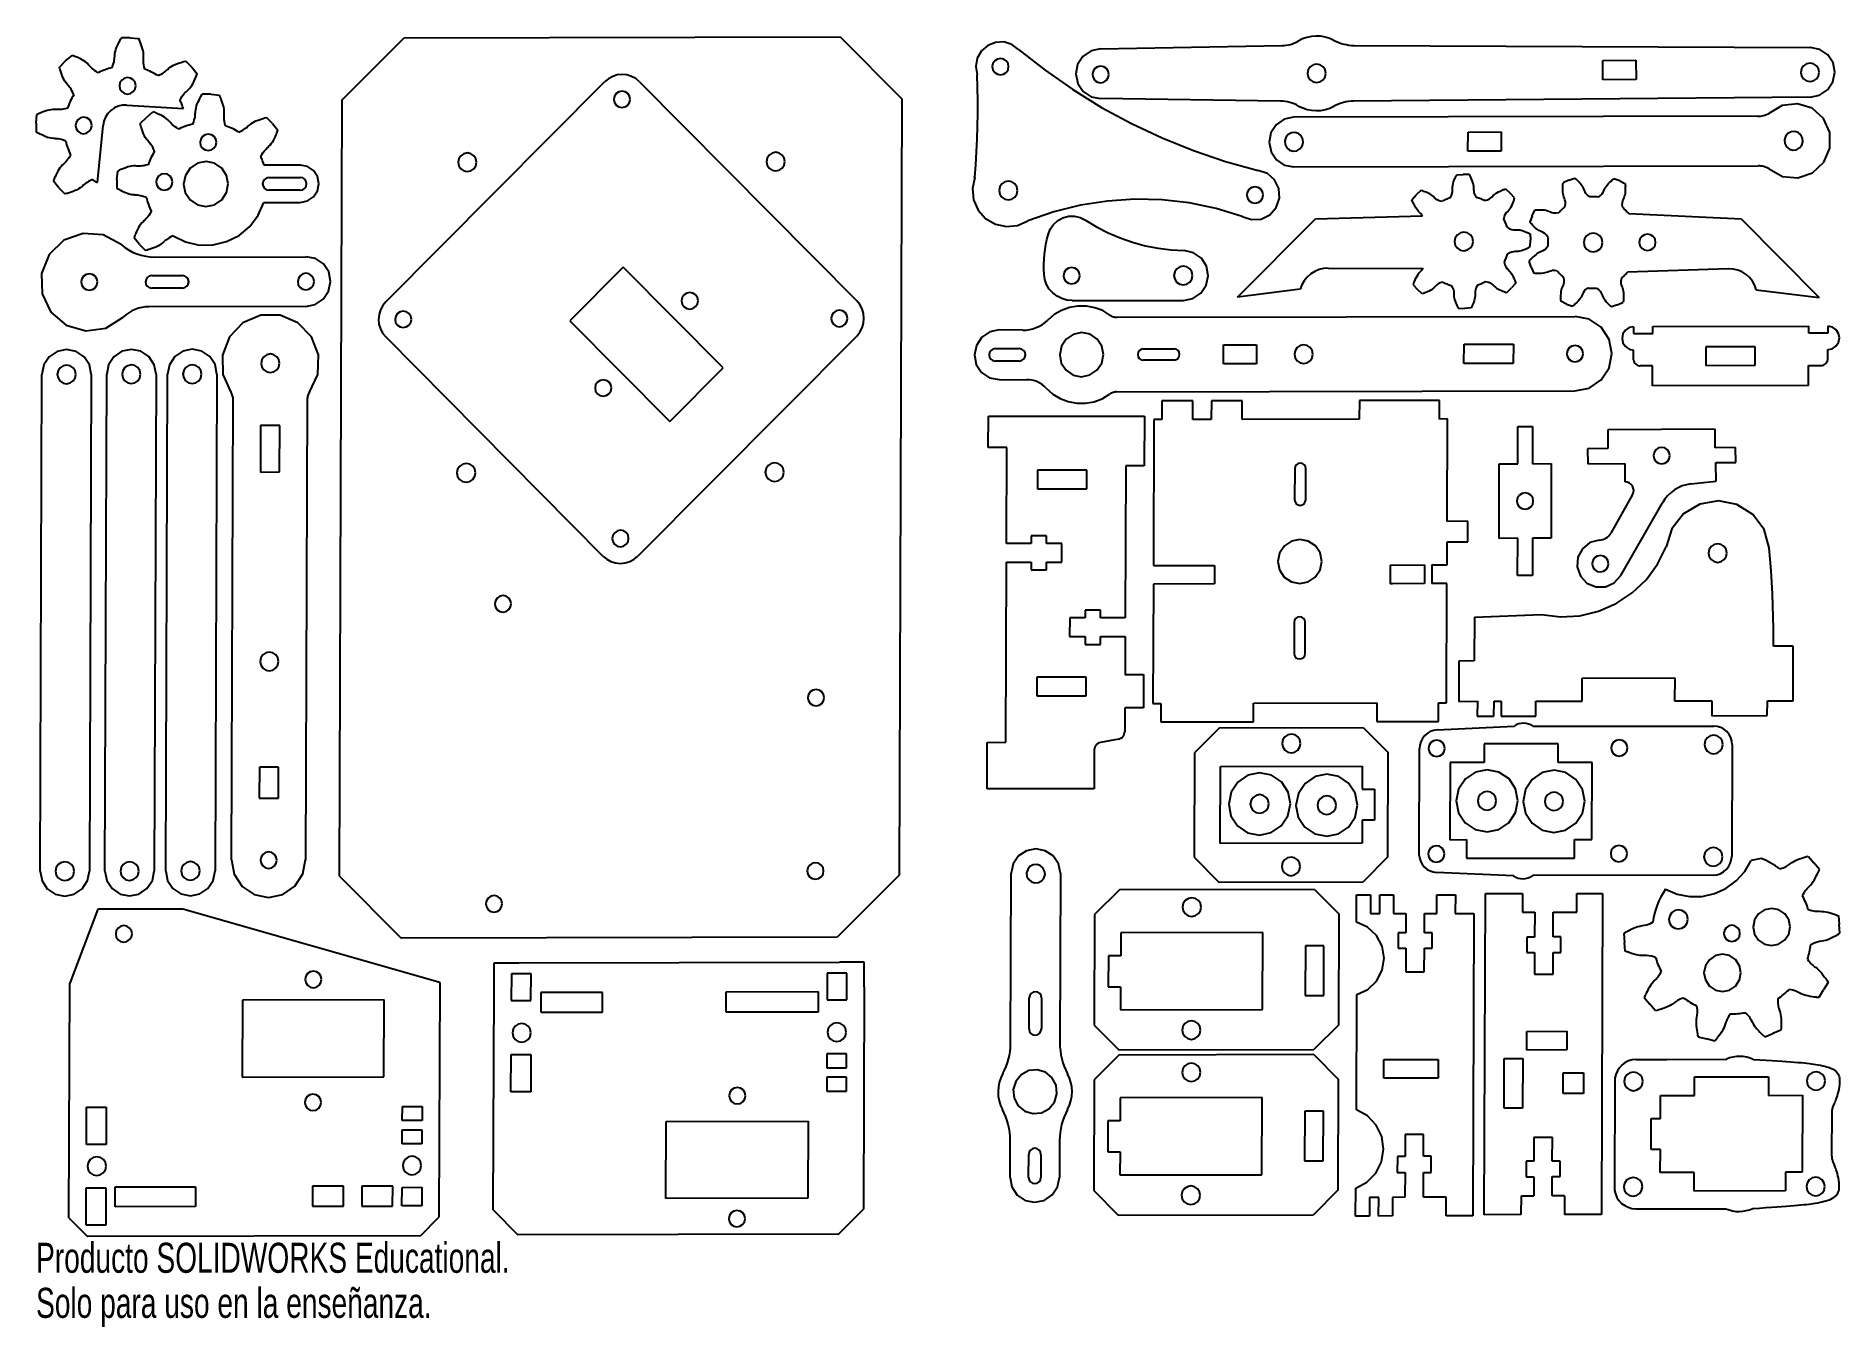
# Model space of a CAD drawing. Header units: millimetres. Extents: x -145 to 145, y -111 to 96.
import ezdxf

# ---------------------------------------------------------------- set-up
doc = ezdxf.new("R2010")
doc.units = ezdxf.units.MM
doc.styles.add('SLDTEXTSTYLE0', font='TXT', dxfattribs={"width": 0.7})

msp = doc.modelspace()

# ---------------------------------------------------------------- texts
at = {"color": 7, "linetype": 'Continuous', "char_height": 4.8336, "attachment_point": 1, "style": 'SLDTEXTSTYLE0'}
for s, insert in [('Producto SOLIDWORKS Educational.', (-145.17, -97.7)), ('Solo para uso en la enseñanza.', (-145.17, -104.95))]:
    msp.add_mtext(s, dxfattribs=dict(at, insert=insert))

# ---------------------------------------------------------------- linework, layer by layer
at = {"color": 7, "linetype": 'Continuous'}
for p, q in [((-130.04, 96.14), (-131.41, 96.14)), ((-130.04, 96.14), (-128.67, 96.01)), ((-95.9, 86.14), (-85.94, 96.15)), ((-85.94, 96.15), (-15.78, 96.29)), ((-15.78, 96.29), (-5.89, 86.32)), ((-140.41, 92.41), (-139.34, 93.29)), ((26.07, 94.34), (55.3, 94.87)), ((66.9, 94.91), (140.28, 94.57)), ((-140.41, 92.41), (-141.39, 91.43)), ((-120.12, 91.41), (-121.09, 92.39)), ((-120.12, 91.41), (-119.26, 90.34)), ((106.91, 92.48), (112.24, 92.52)), ((106.92, 89.38), (106.91, 92.48)), ((112.24, 92.52), (112.25, 89.43)), ((-88.9, 53.66), (-53.69, 89.05)), ((-48.08, 89.06), (-13.12, 53.81)), ((112.25, 89.43), (106.92, 89.38)), ((-130.57, 85.31), (-121.47, 84.74)), ((-127.42, 83.33), (-126.36, 84.21)), ((-117.05, 87.06), (-118.43, 87.06)), ((-117.05, 87.06), (-115.68, 86.92)), ((-96.34, -38.74), (-95.9, 86.14)), ((-5.89, 86.32), (-6.32, -38.56)), ((55.05, 85.94), (26.05, 86.35)), ((140.25, 86.58), (66.8, 85.95)), ((-145.16, 82.41), (-145.17, 81.02)), ((-145.16, 82.41), (-145.02, 83.78)), ((-135.28, 72.86), (-134.39, 82.03)), ((-127.42, 83.33), (-128.4, 82.35)), ((-107.14, 82.33), (-108.11, 83.31)), ((-107.14, 82.33), (-106.27, 81.26)), ((131.85, 83.51), (57.12, 83.36)), ((85.21, 77.87), (85.22, 80.97)), ((85.22, 80.97), (90.55, 80.98)), ((90.55, 80.98), (90.54, 77.88)), ((-102.64, 75.64), (-108.48, 75.63)), ((57.17, 75.37), (131.88, 75.52)), ((90.54, 77.88), (85.21, 77.87)), ((-141.51, 71.99), (-142.38, 73.06)), ((-132.18, 73.32), (-132.03, 74.7)), ((-132.18, 73.32), (-132.18, 71.93)), ((-107.71, 73.65), (-102.65, 73.66)), ((5.71, 73.77), (5.7, 73.72)), ((51.4, 74.87), (51.52, 74.81)), ((83.39, 74.09), (84.42, 74.16)), ((85.44, 74.12), (84.42, 74.16)), ((101.44, 73.22), (100.51, 72.79)), ((101.44, 73.22), (102.41, 73.56)), ((109.63, 73.11), (108.67, 73.47)), ((109.63, 73.11), (110.55, 72.65)), ((-141.51, 71.99), (-140.54, 71.01)), ((-102.66, 71.63), (-107.72, 71.61)), ((76.2, 70.09), (76.88, 70.87)), ((77.63, 71.57), (76.88, 70.87)), ((91.26, 71.81), (92.02, 71.13)), ((92.72, 70.38), (92.02, 71.13)), ((-108.5, 69.64), (-102.66, 69.65)), ((15.08, 66.95), (15.1, 66.97)), ((48.11, 54.4), (60.68, 67.03)), ((60.68, 67.03), (77.89, 67.52)), ((95.54, 67.47), (95.17, 66.5)), ((95.54, 67.47), (95.99, 68.4)), ((129.23, 66.94), (111.07, 67.81)), ((129.23, 66.94), (141.72, 54.36)), ((-128.53, 62.9), (-129.4, 63.97)), ((95.19, 64.6), (95.25, 63.57)), ((-128.53, 62.9), (-127.56, 61.92)), ((95.21, 62.54), (95.25, 63.57)), ((-126.06, 60.87), (-101.75, 60.92)), ((-50.7, 59.24), (-59.29, 50.6)), ((-34.62, 43.02), (-50.7, 59.24)), ((62.74, 59.06), (77.99, 59)), ((95.38, 59.22), (95.05, 60.2)), ((95.38, 59.22), (95.8, 58.28)), ((127.12, 58.96), (110.89, 58.45)), ((-126.57, 57.87), (-121.6, 57.88)), ((-121.61, 55.88), (-126.57, 55.87)), ((58.23, 55.67), (48.11, 54.4)), ((76.37, 56.38), (77.07, 55.62)), ((77.83, 54.94), (77.07, 55.62)), ((91.46, 55.18), (92.21, 55.89)), ((92.89, 56.67), (92.21, 55.89)), ((131.6, 55.59), (141.72, 54.36)), ((-101.78, 52.93), (-127, 52.88)), ((21.52, 53.87), (39.43, 53.9)), ((83.65, 52.63), (84.67, 52.6)), ((85.7, 52.67), (84.67, 52.6)), ((101.06, 53.31), (100.14, 53.76)), ((101.06, 53.31), (102.02, 52.95)), ((109.25, 53.2), (108.28, 52.86)), ((109.25, 53.2), (110.19, 53.63)), ((-59.29, 50.6), (-43.21, 34.39)), ((28.76, 51.17), (102.45, 51.31)), ((111.86, 49.66), (111.86, 48.55)), ((114.93, 49.67), (140.04, 49.72)), ((114.93, 48.55), (114.93, 49.67)), ((140.03, 48.6), (140.04, 49.72)), ((143.11, 49.73), (143.11, 48.62)), ((-53.96, 12.76), (-88.92, 48.01)), ((-13.14, 48.16), (-48.35, 12.77)), ((13.58, 49.09), (9.79, 49.13)), ((45.86, 43.66), (45.87, 46.75)), ((45.87, 46.75), (51.2, 46.76)), ((51.2, 46.76), (51.19, 43.67)), ((84.56, 43.78), (84.57, 46.78)), ((84.57, 46.83), (92.51, 46.85)), ((84.57, 46.78), (84.57, 46.83)), ((92.51, 46.8), (92.5, 43.8)), ((92.51, 46.85), (92.51, 46.8)), ((111.86, 48.55), (114.93, 48.55)), ((131.44, 46.44), (123.5, 46.43)), ((131.43, 43.45), (131.44, 46.44)), ((143.11, 48.62), (140.03, 48.6)), ((13.02, 44.14), (9.16, 44.13)), ((9.17, 46.13), (13.02, 46.14)), ((37.92, 44.29), (32.96, 44.28)), ((32.97, 46.08), (37.93, 46.09)), ((51.19, 43.67), (45.86, 43.66)), ((84.56, 43.73), (84.56, 43.78)), ((92.5, 43.75), (84.56, 43.73)), ((92.5, 43.8), (92.5, 43.75)), ((111.84, 44.32), (111.85, 45.91)), ((123.5, 46.43), (123.49, 43.43)), ((143.09, 44.38), (143.1, 45.97)), ((-144.51, -37.94), (-144.23, 41.98)), ((-136.29, 42), (-136.57, -37.92)), ((-134.09, -37.92), (-133.81, 42)), ((-125.87, 42.02), (-126.15, -37.9)), ((-124.29, -37.9), (-124.01, 42.02)), ((-116.08, 42.04), (-116.36, -37.88)), ((-43.21, 34.39), (-34.62, 43.02)), ((9.76, 41.14), (14.22, 41.13)), ((114.91, 43.35), (112.93, 43.35)), ((114.9, 40.15), (114.91, 43.35)), ((123.49, 43.43), (131.43, 43.45)), ((140, 40.2), (140.02, 43.4)), ((140.02, 43.4), (142, 43.4)), ((-113.71, -36.17), (-113.45, 37.93)), ((-101.55, 37.95), (-101.8, -36.22)), ((28.72, 39.18), (102.41, 39.32)), ((40.94, 37.73), (35.98, 37.72)), ((40.93, 34.73), (40.94, 37.73)), ((43.92, 37.74), (43.91, 34.74)), ((48.88, 37.75), (43.92, 37.74)), ((48.87, 34.75), (48.88, 37.75)), ((67.74, 37.79), (67.72, 34.79)), ((80.64, 37.81), (67.74, 37.79)), ((80.62, 34.81), (80.64, 37.81)), ((140, 40.2), (114.9, 40.15)), ((8.03, 30.24), (8.05, 35.24)), ((8.05, 35.24), (33.15, 35.29)), ((33.15, 35.29), (33.13, 27.3)), ((35.98, 37.72), (35.97, 34.72)), ((-109.05, 33.77), (-109.08, 26.28)), ((-105.97, 33.78), (-109.05, 33.77)), ((-106, 26.29), (-105.97, 33.78)), ((34.68, 34.72), (34.6, 11.24)), ((35.97, 34.72), (34.68, 34.72)), ((43.91, 34.74), (40.93, 34.73)), ((67.72, 34.79), (48.87, 34.75)), ((81.91, 34.82), (80.62, 34.81)), ((81.88, 18.35), (81.94, 34.82)), ((81.94, 34.82), (81.91, 34.82)), ((93.22, 27.6), (93.23, 33.6)), ((93.23, 33.6), (95.61, 33.61)), ((95.61, 33.61), (95.61, 27.61)), ((124.99, 33.18), (107.72, 33.06)), ((107.72, 33.06), (107.72, 33.06)), ((107.72, 33.06), (107.73, 30.06)), ((125, 30.18), (124.99, 33.18)), ((11.01, 30.25), (8.03, 30.24)), ((10.95, 14.76), (11.01, 30.25)), ((107.73, 30.06), (104.46, 30.01)), ((104.46, 30.01), (104.47, 27.61)), ((107.73, 30.06), (107.73, 30.06)), ((128.27, 30.23), (125, 30.18)), ((128.28, 27.84), (128.27, 30.23)), ((-109.08, 26.28), (-106, 26.29)), ((15.96, 26.56), (15.95, 23.57)), ((23.89, 26.58), (15.96, 26.56)), ((23.88, 23.58), (23.89, 26.58)), ((30.15, 27.29), (30.06, 2.82)), ((33.13, 27.3), (30.15, 27.29)), ((57.34, 26.82), (57.32, 21.82)), ((59.1, 21.82), (59.12, 26.82)), ((90.23, 15.6), (90.25, 27.59)), ((90.25, 27.59), (93.22, 27.6)), ((95.61, 27.61), (98.58, 27.63)), ((98.58, 27.63), (98.57, 15.64)), ((104.47, 27.61), (110.42, 27.67)), ((110.42, 27.67), (110.43, 24.68)), ((125.11, 27.79), (125.12, 27.79)), ((125.11, 27.79), (125.11, 27.79)), ((125.11, 27.77), (125.11, 27.79)), ((125.11, 27.79), (125.11, 27.79)), ((125.11, 27.79), (125.11, 27.79)), ((125.11, 27.6), (125.11, 27.77)), ((125.12, 24.79), (125.11, 27.6)), ((125.12, 27.79), (125.31, 27.79)), ((125.31, 27.79), (128.28, 27.84)), ((15.95, 23.57), (23.88, 23.58)), ((121.08, 24.36), (125.12, 24.79)), ((111.7, 22.64), (108.2, 16.47)), ((109.78, 9.64), (116.48, 21.31)), ((81.91, 18.34), (81.88, 18.35)), ((85.18, 18.35), (81.91, 18.34)), ((85.17, 15.05), (85.18, 18.35)), ((14.92, 14.77), (10.95, 14.76)), ((14.93, 16.02), (14.92, 14.77)), ((17.41, 16.03), (14.93, 16.02)), ((17.4, 14.78), (17.41, 16.03)), ((19.88, 14.78), (17.4, 14.78)), ((19.87, 11.79), (19.88, 14.78)), ((81.86, 11.34), (81.87, 15.05)), ((81.87, 15.05), (81.9, 15.04)), ((81.9, 15.04), (85.17, 15.05)), ((93.21, 15.62), (90.23, 15.6)), ((93.2, 9.62), (93.21, 15.62)), ((95.59, 15.63), (95.58, 9.63)), ((98.57, 15.64), (95.59, 15.63)), ((10.84, -17.2), (10.94, 11.77)), ((10.94, 11.77), (14.91, 11.78)), ((14.91, 11.78), (14.91, 10.53)), ((17.39, 11.78), (19.87, 11.79)), ((17.39, 10.53), (17.39, 11.78)), ((14.91, 10.53), (17.39, 10.53)), ((34.6, 11.24), (44.42, 11.26)), ((44.42, 11.26), (44.41, 8.27)), ((72.7, 11.32), (72.69, 8.32)), ((72.7, 11.32), (78.21, 11.33)), ((78.21, 11.33), (78.2, 8.33)), ((79.38, 11.33), (79.37, 8.34)), ((79.38, 11.33), (81.86, 11.34)), ((95.58, 9.63), (93.2, 9.62)), ((34.59, 8.25), (34.52, -10.93)), ((44.41, 8.27), (34.59, 8.25)), ((72.71, 8.32), (72.69, 8.32)), ((72.69, 8.32), (72.69, 8.32)), ((73.04, 8.32), (72.71, 8.32)), ((78.2, 8.33), (73.04, 8.32)), ((81.82, 8.34), (79.37, 8.34)), ((81.76, -10.84), (81.82, 8.34)), ((23.62, 4.05), (23.61, 2.8)), ((26.1, 4.06), (23.62, 4.05)), ((26.09, 2.81), (26.1, 4.06)), ((86.25, 2.95), (86.23, -4.11)), ((86.25, 2.95), (97.06, 3.35)), ((21.13, 2.8), (21.12, -0.2)), ((23.61, 2.8), (21.13, 2.8)), ((30.06, 2.82), (26.09, 2.81)), ((57.24, 2.1), (57.22, -2.89)), ((59, -2.89), (59.02, 2.11)), ((21.12, -0.2), (23.6, -0.19)), ((23.6, -0.19), (23.6, -1.44)), ((23.6, -1.44), (26.08, -1.44)), ((26.08, -0.19), (30.05, -0.18)), ((26.08, -1.44), (26.08, -0.19)), ((30.05, -0.18), (30.03, -6.3)), ((134.36, -1.72), (134.36, -0.77)), ((137.34, -1.71), (134.36, -1.72)), ((137.54, -1.71), (137.34, -1.71)), ((137.51, -10.5), (137.54, -1.71)), ((83.75, -4.12), (83.72, -10.61)), ((86.23, -4.11), (83.75, -4.12)), ((15.84, -6.72), (15.83, -9.72)), ((23.78, -6.71), (15.84, -6.72)), ((23.77, -9.7), (23.78, -6.71)), ((30.03, -6.3), (29.99, -6.3)), ((29.99, -6.3), (32.96, -6.3)), ((32.96, -6.3), (33.01, -6.3)), ((33.01, -6.3), (32.99, -11.67)), ((103.57, -10.57), (103.58, -6.87)), ((103.58, -6.87), (118.47, -6.84)), ((118.47, -6.84), (118.45, -10.54)), ((15.83, -9.72), (23.77, -9.7)), ((34.52, -10.93), (35.81, -10.93)), ((35.81, -10.93), (35.8, -13.93)), ((50.69, -13.9), (50.7, -10.9)), ((50.7, -10.9), (70.54, -10.86)), ((70.54, -10.86), (70.53, -13.86)), ((80.45, -13.84), (80.47, -10.84)), ((80.47, -10.84), (81.76, -10.84)), ((83.72, -10.61), (86.72, -10.6)), ((86.72, -10.6), (86.71, -13)), ((89.39, -13), (89.4, -10.6)), ((90.57, -10.6), (90.56, -12.99)), ((96.14, -12.98), (96.15, -10.58)), ((96.15, -10.58), (103.56, -10.57)), ((103.56, -10.57), (103.57, -10.57)), ((118.45, -10.54), (124.45, -10.53)), ((124.45, -10.53), (124.44, -12.93)), ((133.37, -12.91), (133.38, -10.51)), ((133.38, -10.51), (137.51, -10.5)), ((29.99, -11.67), (29.98, -15.5)), ((32.99, -11.67), (29.99, -11.67)), ((35.8, -13.93), (50.69, -13.9)), ((70.53, -13.86), (80.45, -13.84)), ((86.71, -12.85), (86.71, -12.99)), ((86.71, -12.99), (86.71, -13)), ((86.71, -13), (89.39, -13)), ((86.71, -13), (86.71, -13)), ((90.56, -12.99), (96.14, -12.98)), ((124.44, -12.93), (133.37, -12.91)), ((7.84, -24.7), (7.86, -17.21)), ((7.86, -17.21), (10.84, -17.2)), ((29, -16.68), (26.07, -17.23)), ((45.2, -14.9), (41.22, -18.91)), ((68.42, -14.86), (45.2, -14.9)), ((68.42, -14.86), (72.38, -18.85)), ((80.23, -15.21), (92.62, -14.6)), ((95.7, -14.62), (124.74, -14.59)), ((25.09, -18.41), (25.07, -24.67)), ((41.22, -18.91), (41.16, -35.69)), ((72.32, -35.63), (72.38, -18.85)), ((77.35, -35.43), (77.39, -18.21)), ((87.82, -17.46), (87.81, -20.46)), ((99.72, -17.44), (87.82, -17.46)), ((99.71, -20.43), (99.72, -17.44)), ((127.71, -17.58), (127.64, -35.56)), ((-109.24, -21.17), (-109.26, -26.17)), ((-109.19, -21.17), (-109.24, -21.17)), ((-106.22, -21.17), (-109.19, -21.17)), ((-106.17, -21.17), (-106.22, -21.17)), ((-106.18, -26.16), (-106.17, -21.17)), ((45.34, -33.49), (45.38, -21.1)), ((45.38, -21.1), (68.2, -21.05)), ((68.2, -21.05), (68.19, -24.75)), ((82.35, -20.47), (82.31, -32.86)), ((87.81, -20.46), (82.35, -20.47)), ((105.17, -20.42), (99.71, -20.43)), ((105.13, -32.81), (105.17, -20.42)), ((25.07, -24.67), (7.84, -24.7)), ((68.19, -24.75), (70.17, -24.74)), ((70.17, -24.74), (70.16, -29.74)), ((-109.26, -26.17), (-109.21, -26.17)), ((-109.21, -26.17), (-106.23, -26.16)), ((-106.23, -26.16), (-106.18, -26.16)), ((68.17, -29.74), (68.16, -33.44)), ((70.16, -29.74), (68.17, -29.74)), ((68.16, -33.44), (45.34, -33.49)), ((82.31, -32.86), (84.98, -32.85)), ((84.98, -32.85), (84.97, -35.85)), ((102.34, -35.81), (102.35, -32.82)), ((102.35, -32.82), (102.4, -32.82)), ((102.4, -32.82), (105.13, -32.81)), ((41.16, -35.69), (45.12, -39.68)), ((72.32, -35.63), (68.34, -39.63)), ((84.97, -35.85), (102.34, -35.81)), ((132.39, -35.89), (130.78, -36.22)), ((139.96, -35.5), (140.87, -36.57)), ((141.77, -37.64), (140.87, -36.57)), ((-96.34, -38.74), (-86.45, -48.71)), ((-6.32, -38.56), (-16.28, -48.57)), ((11.61, -65.72), (11.71, -38.25)), ((19.65, -38.23), (19.55, -65.54)), ((45.12, -39.68), (68.34, -39.63)), ((92.54, -38.69), (80.15, -38.12)), ((124.66, -38.57), (95.62, -38.65)), ((29.13, -40.91), (25.14, -44.92)), ((60.52, -40.85), (29.13, -40.91)), ((60.52, -40.85), (64.48, -44.84)), ((67.29, -46.13), (67.3, -41.75)), ((67.3, -41.75), (69.53, -41.75)), ((69.53, -41.75), (69.52, -44.75)), ((71.01, -44.74), (71.02, -41.75)), ((71.02, -41.75), (73.25, -41.74)), ((73.25, -41.74), (73.24, -44.74)), ((80.19, -44.73), (80.2, -41.73)), ((80.2, -41.73), (83.18, -41.72)), ((83.18, -41.72), (83.17, -44.72)), ((87.84, -93.19), (88.02, -41.54)), ((88.02, -41.54), (93.97, -41.53)), ((93.97, -41.53), (93.96, -44.53)), ((102.7, -44.32), (102.71, -41.51)), ((102.71, -41.51), (106.87, -41.5)), ((106.87, -41.5), (106.69, -93.15)), ((-135.25, -44.05), (-139.76, -55.93)), ((-121.57, -44.03), (-135.25, -44.05)), ((-80.22, -55.81), (-121.57, -44.03)), ((25.14, -44.92), (25.08, -62.7)), ((64.41, -62.62), (64.48, -44.84)), ((69.52, -44.75), (71.01, -44.74)), ((73.24, -44.74), (75.23, -44.74)), ((75.23, -44.74), (75.22, -47.83)), ((78.2, -47.83), (78.21, -44.73)), ((78.21, -44.73), (80.19, -44.73)), ((83.17, -44.72), (86.14, -44.71)), ((86.14, -44.71), (85.97, -93.37)), ((93.96, -44.53), (95.95, -44.52)), ((95.95, -44.52), (95.93, -48.52)), ((98.91, -48.51), (98.92, -44.52)), ((98.92, -44.52), (102.7, -44.51)), ((102.7, -44.5), (102.7, -44.32)), ((102.7, -44.51), (102.7, -44.5)), ((102.7, -44.51), (102.7, -44.51)), ((144.84, -45.12), (144.94, -46.52)), ((-16.28, -48.57), (-86.45, -48.71)), ((29.36, -47.82), (29.34, -51.52)), ((52.18, -47.77), (29.36, -47.82)), ((52.14, -60.16), (52.18, -47.77)), ((73.98, -47.84), (73.97, -50.33)), ((75.22, -47.83), (73.98, -47.84)), ((79.44, -47.82), (78.2, -47.83)), ((79.43, -50.32), (79.44, -47.82)), ((94.69, -48.52), (94.68, -51.02)), ((95.93, -48.52), (94.69, -48.52)), ((100.15, -48.51), (98.91, -48.51)), ((100.14, -51.01), (100.15, -48.51)), ((110.28, -47.97), (110.39, -49.38)), ((145.05, -47.92), (144.94, -46.52)), ((27.36, -51.52), (27.34, -56.52)), ((29.34, -51.52), (27.36, -51.52)), ((59.06, -49.96), (59.03, -57.95)), ((62.03, -49.95), (59.06, -49.96)), ((62, -57.94), (62.03, -49.95)), ((73.97, -50.33), (75.21, -50.33)), ((75.21, -50.33), (75.2, -54.13)), ((78.17, -54.12), (78.19, -50.32)), ((78.19, -50.32), (79.43, -50.32)), ((94.68, -51.02), (95.92, -51.02)), ((95.92, -51.02), (95.91, -54.51)), ((98.89, -54.51), (98.9, -51.01)), ((98.9, -51.01), (100.14, -51.01)), ((110.5, -50.78), (110.39, -49.38)), ((-71.48, -56.65), (-71.47, -52.66)), ((-71.47, -52.66), (-67.5, -52.65)), ((-68.7, -54.45), (-68.71, -58.74)), ((-65.52, -54.44), (-68.7, -54.45)), ((-67.5, -52.65), (-15.9, -52.55)), ((-65.54, -58.74), (-65.52, -54.44)), ((-17.89, -54.35), (-17.91, -58.64)), ((-14.72, -54.34), (-17.89, -54.35)), ((-11.93, -52.54), (-15.9, -52.55)), ((-14.73, -58.64), (-14.72, -54.34)), ((-11.94, -56.53), (-11.93, -52.54)), ((75.2, -54.13), (78.17, -54.12)), ((95.91, -54.51), (98.89, -54.51)), ((-139.89, -93.69), (-139.76, -55.93)), ((-80.22, -55.81), (-80.35, -93.57)), ((-71.61, -92.42), (-71.48, -56.65)), ((-63.94, -57.44), (-63.96, -60.63)), ((-54.02, -57.42), (-63.94, -57.44)), ((-54.03, -60.61), (-54.02, -57.42)), ((-34.17, -57.38), (-34.19, -60.57)), ((-19.29, -57.35), (-34.17, -57.38)), ((-19.3, -60.54), (-19.29, -57.35)), ((-11.94, -56.53), (-12.07, -92.3)), ((27.34, -56.52), (29.33, -56.51)), ((29.33, -56.51), (29.31, -60.21)), ((59.03, -57.95), (62, -57.94)), ((67.25, -76.3), (67.31, -57.79)), ((141.69, -58.21), (142.42, -57.01)), ((143.16, -55.81), (142.42, -57.01)), ((-111.98, -58.67), (-112.03, -71.05)), ((-89.16, -58.62), (-111.98, -58.67)), ((-89.2, -71.01), (-89.16, -58.62)), ((-68.71, -58.74), (-65.54, -58.74)), ((-63.96, -60.63), (-54.03, -60.61)), ((-34.19, -60.57), (-19.3, -60.54)), ((-17.91, -58.64), (-14.73, -58.64)), ((14.6, -63.32), (14.61, -58.32)), ((16.6, -58.32), (16.58, -63.31)), ((29.31, -60.21), (52.14, -60.16)), ((113.56, -58.26), (114.47, -59.32)), ((115.37, -60.39), (114.47, -59.32)), ((25.08, -62.7), (29.04, -66.68)), ((64.41, -62.62), (60.43, -66.62)), ((94.68, -66.7), (94.69, -63.71)), ((94.69, -63.71), (101.14, -63.69)), ((101.14, -63.69), (101.13, -66.69)), ((135.56, -63.5), (134.27, -64.04)), ((29.04, -66.68), (60.43, -66.62)), ((101.13, -66.69), (94.68, -66.7)), ((122.23, -64.6), (123.59, -64.92)), ((124.95, -65.25), (123.59, -64.92)), ((132.97, -64.58), (134.27, -64.04)), ((-68.76, -73.43), (-68.74, -67.44)), ((-68.74, -67.44), (-65.57, -67.43)), ((-65.57, -67.43), (-65.59, -73.42)), ((-17.94, -67.33), (-17.94, -69.58)), ((-14.76, -67.33), (-17.94, -67.33)), ((-17.94, -69.58), (-14.77, -69.57)), ((-14.77, -69.57), (-14.76, -67.33)), ((29.03, -67.5), (25.05, -71.5)), ((60.43, -67.43), (29.03, -67.5)), ((60.43, -67.43), (64.38, -71.42)), ((71.66, -71.22), (71.67, -68.22)), ((71.67, -68.22), (80.41, -68.2)), ((80.41, -68.2), (80.4, -71.2)), ((91.02, -76.05), (91.04, -68.05)), ((91.04, -68.05), (94.02, -68.05)), ((94.02, -68.05), (93.99, -76.04)), ((112.26, -68.23), (117.18, -68.2)), ((117.18, -68.2), (126.78, -68.18)), ((-112.03, -71.05), (-89.2, -71.01)), ((-17.95, -71.08), (-17.96, -73.33)), ((-14.77, -71.08), (-17.95, -71.08)), ((-14.78, -73.32), (-14.77, -71.08)), ((25.05, -71.5), (24.99, -89.28)), ((64.32, -89.2), (64.38, -71.42)), ((80.4, -71.2), (71.66, -71.22)), ((100.51, -73.68), (100.52, -70.38)), ((100.52, -70.38), (103.8, -70.38)), ((103.8, -70.38), (103.78, -73.67)), ((108.86, -71.24), (108.8, -89.23)), ((121.65, -74.02), (121.66, -71.02)), ((121.66, -71.02), (133.57, -70.99)), ((133.57, -70.99), (133.56, -73.99)), ((-65.59, -73.42), (-68.76, -73.43)), ((-17.96, -73.33), (-14.78, -73.32)), ((29.26, -74.41), (29.25, -78.1)), ((52.09, -74.36), (29.26, -74.41)), ((52.04, -86.75), (52.09, -74.36)), ((103.78, -73.67), (100.51, -73.68)), ((116.18, -77.72), (116.2, -74.03)), ((116.2, -74.03), (121.65, -74.02)), ((133.56, -73.99), (139.02, -73.98)), ((139.02, -73.98), (138.98, -86.37)), ((-137.07, -81.89), (-137.05, -75.9)), ((-137.05, -75.9), (-133.87, -75.89)), ((-133.87, -75.89), (-133.89, -81.89)), ((-86.25, -78.04), (-86.24, -75.8)), ((-83.07, -78.04), (-86.25, -78.04)), ((-86.24, -75.8), (-83.07, -75.79)), ((-83.07, -75.79), (-83.07, -78.04)), ((-43.82, -90.56), (-43.77, -78.18)), ((-43.77, -78.18), (-20.95, -78.13)), ((-20.95, -78.13), (-20.99, -90.52)), ((27.27, -78.11), (27.25, -83.1)), ((29.25, -78.1), (27.27, -78.11)), ((58.96, -76.54), (58.93, -84.54)), ((61.94, -76.54), (58.96, -76.54)), ((61.91, -84.53), (61.94, -76.54)), ((93.99, -76.04), (91.02, -76.05)), ((114.68, -82.72), (114.7, -77.73)), ((114.7, -77.73), (116.18, -77.72)), ((143.75, -76.59), (143.72, -83.74)), ((-86.26, -79.55), (-86.26, -79.54)), ((-86.26, -79.54), (-83.08, -79.54)), ((-86.26, -81.79), (-86.26, -79.55)), ((-83.08, -79.54), (-83.09, -81.79)), ((11.54, -87.2), (11.56, -81.26)), ((75.1, -80.3), (75.09, -83.8)), ((78.08, -80.3), (75.1, -80.3)), ((78.07, -83.79), (78.08, -80.3)), ((95.82, -80.79), (95.81, -84.58)), ((98.8, -80.78), (95.82, -80.79)), ((98.78, -84.58), (98.8, -80.78)), ((-133.89, -81.89), (-137.07, -81.89)), ((-83.09, -81.79), (-86.26, -81.79)), ((14.51, -87.19), (14.53, -83.5)), ((16.51, -83.49), (16.5, -87.19)), ((19.5, -81.29), (19.48, -87.18)), ((27.25, -83.1), (29.23, -83.1)), ((29.23, -83.1), (29.22, -86.79)), ((73.85, -83.87), (73.84, -86.4)), ((75.09, -83.8), (73.85, -83.8)), ((73.85, -83.8), (73.85, -83.87)), ((79.31, -83.79), (78.07, -83.79)), ((79.3, -86.39), (79.31, -83.79)), ((116.17, -82.72), (114.68, -82.72)), ((116.15, -86.41), (116.17, -82.72)), ((29.22, -86.79), (52.04, -86.75)), ((58.93, -84.54), (61.91, -84.53)), ((73.84, -86.4), (75.08, -86.4)), ((75.08, -86.4), (75.07, -90.39)), ((78.05, -90.39), (78.06, -86.39)), ((78.06, -86.39), (79.3, -86.39)), ((94.57, -84.59), (94.56, -87.08)), ((95.81, -84.58), (94.57, -84.59)), ((100.02, -84.57), (98.78, -84.58)), ((100.02, -87.07), (100.02, -84.57)), ((121.61, -86.4), (116.15, -86.41)), ((121.6, -89.4), (121.61, -86.4)), ((136.3, -86.37), (136.29, -89.37)), ((138.98, -86.37), (136.3, -86.37)), ((-137.12, -94.88), (-137.09, -88.89)), ((-137.09, -88.89), (-133.92, -88.88)), ((-133.92, -88.88), (-133.94, -94.88)), ((-132.44, -91.91), (-132.43, -88.71)), ((-132.43, -88.71), (-119.53, -88.69)), ((-119.53, -88.69), (-119.54, -91.88)), ((-100.68, -88.61), (-100.7, -91.81)), ((-95.72, -88.6), (-100.68, -88.61)), ((-95.73, -91.8), (-95.72, -88.6)), ((-92.75, -88.6), (-92.76, -91.8)), ((-87.78, -88.59), (-92.75, -88.6)), ((-87.8, -91.79), (-87.78, -88.59)), ((-86.3, -91.78), (-86.29, -88.79)), ((-86.29, -88.79), (-83.11, -88.78)), ((-83.11, -88.78), (-83.12, -91.78)), ((24.99, -89.28), (28.94, -93.27)), ((64.32, -89.2), (60.34, -93.21)), ((67.12, -93.4), (67.14, -88.93)), ((94.56, -87.08), (95.8, -87.08)), ((95.8, -87.08), (95.79, -90.18)), ((98.77, -90.17), (98.78, -87.07)), ((98.78, -87.07), (100.02, -87.07)), ((136.29, -89.37), (121.6, -89.4)), ((-119.54, -91.88), (-132.44, -91.91)), ((-100.7, -91.81), (-95.73, -91.8)), ((-92.76, -91.8), (-87.8, -91.79)), ((-83.12, -91.78), (-86.3, -91.78)), ((-71.61, -92.42), (-67.65, -96.41)), ((-20.99, -90.52), (-43.82, -90.56)), ((-16.05, -96.3), (-12.07, -92.3)), ((69.36, -90.4), (69.35, -93.4)), ((70.85, -90.4), (69.36, -90.4)), ((70.84, -93.4), (70.85, -90.4)), ((73.08, -90.4), (73.07, -93.39)), ((75.07, -90.39), (73.08, -90.4)), ((81.72, -90.38), (78.05, -90.39)), ((81.71, -93.38), (81.72, -90.38)), ((93.79, -93.18), (93.8, -90.18)), ((93.8, -90.18), (95.79, -90.18)), ((100.75, -90.17), (98.77, -90.17)), ((100.75, -90.17), (100.74, -93.16)), ((112.17, -92.22), (117.1, -92.24)), ((117.1, -92.24), (126.7, -92.22)), ((-139.89, -93.69), (-136.92, -96.68)), ((-133.94, -94.88), (-137.12, -94.88)), ((-83.34, -96.57), (-80.35, -93.57)), ((28.94, -93.27), (60.34, -93.21)), ((69.35, -93.4), (67.12, -93.4)), ((73.07, -93.39), (70.84, -93.4)), ((85.97, -93.37), (81.71, -93.38)), ((93.79, -93.18), (87.84, -93.19)), ((106.69, -93.15), (100.74, -93.16)), ((-83.34, -96.57), (-136.92, -96.68)), ((-16.05, -96.3), (-67.65, -96.41))]:
    msp.add_line(p, q, dxfattribs=at)
at = {"color": 7, "linetype": 'Continuous', "flags": 128}
for points in [[(63.65, 95.72), (62.97, 96.03), (62.25, 96.25), (61.51, 96.38), (60.76, 96.41), (60.01, 96.35), (59.28, 96.19), (58.57, 95.94), (57.9, 95.6)], [(12.87, 94.27), (11.8, 95.07), (10.52, 95.46), (9.18, 95.4), (7.94, 94.9), (6.93, 94.01), (6.27, 92.84), (6.03, 91.52), (6.24, 90.19)], [(12.87, 94.27), (17.16, 90.91), (21.63, 87.8), (26.27, 84.94), (31.06, 82.35), (35.99, 80.04), (41.05, 78), (46.21, 76.26), (51.46, 74.81)], [(26.07, 94.34), (24.56, 94.03), (23.27, 93.15), (22.41, 91.85), (22.11, 90.32), (22.42, 88.79), (23.28, 87.5), (24.57, 86.64), (26.09, 86.35)], [(55.3, 94.87), (55.64, 94.89), (55.98, 94.93), (56.31, 94.99), (56.64, 95.07), (56.97, 95.17), (57.29, 95.3), (57.6, 95.44), (57.9, 95.6)], [(63.65, 95.72), (64.03, 95.54), (64.42, 95.37), (64.82, 95.24), (65.22, 95.12), (65.64, 95.03), (66.05, 94.96), (66.47, 94.92), (66.9, 94.91)], [(140.25, 86.58), (141.77, 86.89), (143.06, 87.75), (143.93, 89.05), (144.23, 90.58), (143.94, 92.11), (143.08, 93.41), (141.8, 94.27), (140.28, 94.57)], [(-132.93, 91.33), (-133.22, 91.26), (-133.5, 91.18), (-133.79, 91.09), (-134.07, 91), (-134.35, 90.89), (-134.63, 90.78), (-134.9, 90.65), (-135.17, 90.52)], [(-125.53, 90.05), (-125.79, 90.2), (-126.05, 90.35), (-126.31, 90.49), (-126.58, 90.63), (-126.85, 90.75), (-127.12, 90.87), (-127.4, 90.97), (-127.68, 91.07)], [(-48.08, 89.06), (-48.68, 89.56), (-49.36, 89.92), (-50.11, 90.15), (-50.88, 90.23), (-51.66, 90.15), (-52.4, 89.92), (-53.09, 89.55), (-53.69, 89.05)], [(5.89, 73.65), (6.04, 75.71), (6.16, 77.78), (6.25, 79.84), (6.31, 81.91), (6.34, 83.98), (6.34, 86.05), (6.3, 88.12), (6.24, 90.19)], [(11.31, 91.5), (11.22, 92.01), (10.93, 92.44), (10.51, 92.72), (10, 92.82), (9.5, 92.72), (9.07, 92.43), (8.79, 92), (8.68, 91.49), (8.78, 90.99), (9.07, 90.56), (9.49, 90.27), (9.99, 90.17), (10.5, 90.28), (10.93, 90.56), (11.21, 90.99), (11.31, 91.5)], [(27.44, 90.23), (27.34, 90.74), (27.06, 91.17), (26.63, 91.46), (26.13, 91.56), (25.63, 91.45), (25.2, 91.17), (24.91, 90.74), (24.81, 90.23), (24.91, 89.72), (25.19, 89.29), (25.62, 89.01), (26.12, 88.91), (26.62, 89.01), (27.05, 89.3), (27.34, 89.73), (27.44, 90.23)], [(62.35, 90.42), (62.23, 90.99), (61.91, 91.48), (61.43, 91.8), (60.86, 91.91), (60.29, 91.8), (59.81, 91.47), (59.48, 90.99), (59.37, 90.41), (59.48, 89.84), (59.8, 89.35), (60.28, 89.03), (60.85, 88.92), (61.42, 89.03), (61.91, 89.36), (62.23, 89.85), (62.35, 90.42)], [(141.73, 90.58), (141.62, 91.15), (141.3, 91.64), (140.82, 91.96), (140.25, 92.07), (139.68, 91.96), (139.19, 91.63), (138.87, 91.15), (138.75, 90.57), (138.86, 90), (139.19, 89.51), (139.67, 89.19), (140.24, 89.08), (140.81, 89.19), (141.29, 89.52), (141.61, 90), (141.73, 90.58)], [(-129.14, 88.41), (-129.24, 88.92), (-129.52, 89.35), (-129.95, 89.63), (-130.45, 89.73), (-130.95, 89.63), (-131.38, 89.34), (-131.67, 88.91), (-131.77, 88.41), (-131.67, 87.9), (-131.39, 87.47), (-130.96, 87.19), (-130.46, 87.09), (-129.96, 87.19), (-129.53, 87.48), (-129.24, 87.9), (-129.14, 88.41)], [(-49.58, 86.23), (-49.68, 86.74), (-49.96, 87.17), (-50.39, 87.45), (-50.89, 87.55), (-51.39, 87.45), (-51.82, 87.16), (-52.11, 86.73), (-52.21, 86.23), (-52.11, 85.72), (-51.83, 85.29), (-51.4, 85.01), (-50.9, 84.91), (-50.4, 85.01), (-49.97, 85.3), (-49.68, 85.73), (-49.58, 86.23)], [(-139.08, 86.97), (-139.24, 86.71), (-139.39, 86.45), (-139.53, 86.19), (-139.66, 85.92), (-139.79, 85.65), (-139.9, 85.37), (-140.01, 85.09), (-140.11, 84.8)], [(-130.57, 85.31), (-131.27, 85.29), (-131.94, 85.13), (-132.57, 84.85), (-133.14, 84.45), (-133.62, 83.94), (-134, 83.36), (-134.26, 82.71), (-134.39, 82.03)], [(-121.47, 84.74), (-121.53, 84.92), (-121.59, 85.1), (-121.65, 85.27), (-121.72, 85.45), (-121.79, 85.62), (-121.87, 85.79), (-121.95, 85.96), (-122.03, 86.13)], [(57.96, 85.16), (57.62, 85.34), (57.27, 85.49), (56.92, 85.62), (56.55, 85.73), (56.18, 85.82), (55.81, 85.88), (55.43, 85.92), (55.05, 85.94)], [(57.96, 85.16), (58.62, 84.85), (59.33, 84.61), (60.05, 84.47), (60.79, 84.42), (61.53, 84.46), (62.26, 84.6), (62.96, 84.82), (63.64, 85.13)], [(66.8, 85.95), (66.39, 85.93), (65.98, 85.89), (65.57, 85.82), (65.17, 85.73), (64.78, 85.62), (64.39, 85.48), (64.01, 85.32), (63.64, 85.13)], [(133.67, 75.06), (135.82, 73.84), (138.28, 73.61), (140.63, 74.41), (142.46, 76.1), (143.45, 78.39), (143.44, 80.88), (142.42, 83.14), (140.57, 84.79), (138.21, 85.53), (135.75, 85.25), (133.62, 83.98)], [(-136.21, 82.03), (-136.31, 82.54), (-136.59, 82.97), (-137.02, 83.25), (-137.52, 83.35), (-138.03, 83.25), (-138.45, 82.96), (-138.74, 82.53), (-138.84, 82.03), (-138.74, 81.52), (-138.46, 81.09), (-138.03, 80.81), (-137.53, 80.71), (-137.03, 80.81), (-136.6, 81.1), (-136.31, 81.53), (-136.21, 82.03)], [(-119.94, 82.25), (-120.23, 82.17), (-120.52, 82.1), (-120.81, 82.01), (-121.09, 81.91), (-121.37, 81.8), (-121.65, 81.69), (-121.92, 81.57), (-122.19, 81.44)], [(-112.55, 80.96), (-112.81, 81.12), (-113.06, 81.27), (-113.33, 81.41), (-113.59, 81.54), (-113.86, 81.67), (-114.14, 81.78), (-114.42, 81.89), (-114.7, 81.99)], [(57.12, 83.36), (55.62, 83.03), (54.35, 82.15), (53.5, 80.84), (53.22, 79.32), (53.52, 77.8), (54.38, 76.52), (55.66, 75.67), (57.17, 75.37)], [(131.85, 83.51), (132.08, 83.52), (132.31, 83.54), (132.53, 83.58), (132.76, 83.63), (132.98, 83.7), (133.2, 83.78), (133.41, 83.87), (133.62, 83.98)], [(-140.4, 79.52), (-140.33, 79.23), (-140.25, 78.94), (-140.16, 78.65), (-140.07, 78.37), (-139.97, 78.09), (-139.85, 77.81), (-139.73, 77.54), (-139.61, 77.27)], [(-116.16, 79.33), (-116.26, 79.83), (-116.54, 80.26), (-116.96, 80.55), (-117.47, 80.65), (-117.97, 80.55), (-118.4, 80.26), (-118.68, 79.83), (-118.79, 79.32), (-118.69, 78.82), (-118.4, 78.39), (-117.98, 78.1), (-117.48, 78), (-116.97, 78.1), (-116.55, 78.39), (-116.26, 78.82), (-116.16, 79.33)], [(58.65, 79.85), (58.38, 80.36), (57.93, 80.73), (57.37, 80.9), (56.79, 80.84), (56.28, 80.56), (55.91, 80.11), (55.74, 79.55), (55.8, 78.96), (56.07, 78.45), (56.52, 78.08), (57.08, 77.91), (57.65, 77.97), (58.17, 78.25), (58.54, 78.7), (58.71, 79.26), (58.65, 79.85)], [(139.05, 80.01), (138.77, 80.52), (138.33, 80.89), (137.77, 81.06), (137.19, 81), (136.68, 80.72), (136.31, 80.27), (136.14, 79.71), (136.2, 79.12), (136.47, 78.61), (136.92, 78.24), (137.47, 78.07), (138.05, 78.13), (138.56, 78.41), (138.93, 78.86), (139.1, 79.42), (139.05, 80.01)], [(-126.1, 77.89), (-126.26, 77.63), (-126.4, 77.37), (-126.55, 77.1), (-126.68, 76.83), (-126.8, 76.56), (-126.92, 76.28), (-127.03, 76), (-127.13, 75.72)], [(-114.24, 72.62), (-114.51, 74), (-115.28, 75.18), (-116.45, 75.96), (-117.82, 76.23), (-119.2, 75.95), (-120.37, 75.17), (-121.15, 73.99), (-121.43, 72.61), (-121.16, 71.22), (-120.38, 70.05), (-119.22, 69.27), (-117.85, 69), (-116.47, 69.27), (-115.3, 70.06), (-114.52, 71.24), (-114.24, 72.62)], [(-108.48, 75.63), (-108.54, 75.81), (-108.6, 75.99), (-108.66, 76.17), (-108.73, 76.35), (-108.81, 76.53), (-108.88, 76.7), (-108.96, 76.87), (-109.04, 77.05)], [(-102.66, 69.65), (-101.52, 69.88), (-100.55, 70.53), (-99.91, 71.5), (-99.67, 72.65), (-99.9, 73.8), (-100.54, 74.77), (-101.5, 75.42), (-102.64, 75.64)], [(-74.3, 76.11), (-74.41, 76.68), (-74.73, 77.17), (-75.21, 77.49), (-75.78, 77.61), (-76.35, 77.49), (-76.84, 77.17), (-77.16, 76.68), (-77.28, 76.1), (-77.17, 75.53), (-76.84, 75.05), (-76.36, 74.72), (-75.79, 74.61), (-75.22, 74.72), (-74.74, 75.05), (-74.41, 75.54), (-74.3, 76.11)], [(-24.68, 76.21), (-24.8, 76.78), (-25.12, 77.27), (-25.6, 77.59), (-26.17, 77.71), (-26.74, 77.59), (-27.22, 77.26), (-27.55, 76.78), (-27.66, 76.2), (-27.55, 75.63), (-27.23, 75.15), (-26.75, 74.82), (-26.18, 74.71), (-25.61, 74.82), (-25.12, 75.15), (-24.8, 75.64), (-24.68, 76.21)], [(133.67, 75.06), (133.46, 75.17), (133.25, 75.26), (133.03, 75.34), (132.81, 75.41), (132.58, 75.46), (132.35, 75.49), (132.12, 75.51), (131.88, 75.52)], [(-136.09, 73.33), (-135.99, 73.26), (-135.89, 73.2), (-135.79, 73.14), (-135.69, 73.08), (-135.59, 73.03), (-135.48, 72.97), (-135.38, 72.91), (-135.28, 72.86)], [(-123.23, 72.95), (-123.33, 73.45), (-123.61, 73.88), (-124.04, 74.17), (-124.54, 74.27), (-125.04, 74.17), (-125.47, 73.88), (-125.76, 73.45), (-125.86, 72.94), (-125.76, 72.44), (-125.48, 72.01), (-125.05, 71.72), (-124.55, 71.62), (-124.04, 71.72), (-123.62, 72.01), (-123.33, 72.44), (-123.23, 72.95)], [(-107.71, 73.65), (-108.1, 73.57), (-108.43, 73.35), (-108.65, 73.02), (-108.72, 72.63), (-108.65, 72.24), (-108.43, 71.91), (-108.1, 71.69), (-107.72, 71.61)], [(-102.66, 71.63), (-102.27, 71.7), (-101.94, 71.92), (-101.72, 72.26), (-101.64, 72.65), (-101.72, 73.04), (-101.93, 73.37), (-102.26, 73.59), (-102.65, 73.66)], [(5.89, 73.65), (5.5, 71.87), (5.68, 70.06), (6.41, 68.4), (7.61, 67.05), (9.17, 66.14), (10.94, 65.76), (12.74, 65.95), (14.39, 66.7)], [(12.75, 71.57), (12.64, 72.14), (12.32, 72.63), (11.84, 72.95), (11.27, 73.06), (10.7, 72.95), (10.22, 72.62), (9.89, 72.14), (9.78, 71.56), (9.89, 70.99), (10.21, 70.5), (10.69, 70.18), (11.26, 70.07), (11.83, 70.18), (12.31, 70.51), (12.64, 70.99), (12.75, 71.57)], [(48.9, 67.41), (50.37, 66.89), (51.92, 66.98), (53.33, 67.66), (54.37, 68.84), (54.88, 70.32), (54.79, 71.89), (54.1, 73.29), (52.93, 74.32), (51.46, 74.81)], [(-127.41, 70.44), (-127.34, 70.15), (-127.27, 69.86), (-127.18, 69.57), (-127.09, 69.29), (-126.98, 69), (-126.87, 68.73), (-126.75, 68.45), (-126.62, 68.18)], [(48.9, 67.41), (44.69, 68.67), (40.37, 69.56), (36, 70.05), (31.6, 70.15), (27.2, 69.87), (22.85, 69.19), (18.56, 68.13), (14.39, 66.7)], [(52.26, 70.85), (52.16, 71.36), (51.88, 71.79), (51.45, 72.07), (50.95, 72.17), (50.45, 72.07), (50.02, 71.78), (49.73, 71.35), (49.63, 70.85), (49.73, 70.34), (50.01, 69.91), (50.44, 69.62), (50.94, 69.52), (51.45, 69.63), (51.87, 69.91), (52.16, 70.34), (52.26, 70.85)], [(82.32, 70.38), (82.16, 70.32), (81.99, 70.26), (81.83, 70.19), (81.67, 70.13), (81.51, 70.05), (81.35, 69.98), (81.19, 69.9), (81.03, 69.81)], [(87.9, 69.94), (87.74, 70.01), (87.58, 70.09), (87.42, 70.16), (87.26, 70.23), (87.1, 70.29), (86.93, 70.35), (86.76, 70.4), (86.6, 70.45)], [(106.19, 70.52), (106.01, 70.54), (105.84, 70.55), (105.66, 70.56), (105.49, 70.57), (105.31, 70.57), (105.14, 70.56), (104.96, 70.56), (104.79, 70.54)], [(-123.12, 64.26), (-121.11, 63.29), (-118.93, 62.79), (-116.69, 62.81), (-114.52, 63.34), (-112.51, 64.35), (-110.78, 65.79), (-109.42, 67.58), (-108.5, 69.64)], [(17.64, 64.44), (17.98, 65.33), (18.51, 66.1), (19.22, 66.74), (20.05, 67.18), (20.96, 67.42), (21.9, 67.44), (22.81, 67.23), (23.65, 66.82)], [(23.65, 66.82), (25.45, 65.72), (27.33, 64.76), (29.26, 63.93), (31.25, 63.24), (33.28, 62.68), (35.35, 62.27), (37.44, 62.01), (39.55, 61.89)], [(91.51, 65.65), (91.45, 65.82), (91.39, 65.99), (91.33, 66.15), (91.26, 66.31), (91.19, 66.48), (91.12, 66.64), (91.04, 66.79), (90.96, 66.95)], [(100.81, 68.95), (100.67, 68.84), (100.54, 68.72), (100.41, 68.6), (100.28, 68.48), (100.15, 68.36), (100.03, 68.23), (99.91, 68.1), (99.8, 67.97)], [(111.07, 67.81), (110.96, 67.95), (110.85, 68.08), (110.73, 68.21), (110.61, 68.34), (110.49, 68.47), (110.36, 68.59), (110.24, 68.71), (110.1, 68.82)], [(-131.49, 62.88), (-134.36, 64.43), (-137.61, 64.67), (-140.69, 63.56), (-143.05, 61.29), (-144.3, 58.24), (-144.21, 54.96), (-142.8, 52), (-140.32, 49.89), (-137.18, 48.98), (-133.95, 49.44), (-131.17, 51.18)], [(17.01, 58.13), (16.98, 58.92), (16.98, 59.72), (17.02, 60.51), (17.08, 61.31), (17.18, 62.1), (17.3, 62.88), (17.45, 63.67), (17.64, 64.44)], [(86.03, 63.38), (85.92, 63.95), (85.6, 64.44), (85.12, 64.76), (84.55, 64.88), (83.98, 64.76), (83.5, 64.44), (83.17, 63.95), (83.06, 63.38), (83.17, 62.8), (83.49, 62.32), (83.97, 61.99), (84.54, 61.88), (85.11, 62), (85.59, 62.32), (85.92, 62.81), (86.03, 63.38)], [(98.09, 64.01), (98.07, 63.84), (98.05, 63.66), (98.04, 63.49), (98.04, 63.31), (98.04, 63.13), (98.04, 62.96), (98.05, 62.78), (98.06, 62.61)], [(106.84, 63.21), (106.72, 63.79), (106.4, 64.27), (105.92, 64.59), (105.35, 64.71), (104.78, 64.59), (104.3, 64.27), (103.97, 63.78), (103.86, 63.21), (103.97, 62.63), (104.29, 62.15), (104.77, 61.82), (105.34, 61.71), (105.91, 61.83), (106.4, 62.15), (106.72, 62.64), (106.84, 63.21)], [(115.4, 63.23), (115.3, 63.74), (115.02, 64.16), (114.6, 64.45), (114.09, 64.55), (113.59, 64.45), (113.16, 64.16), (112.88, 63.73), (112.77, 63.22), (112.87, 62.72), (113.16, 62.29), (113.58, 62), (114.08, 61.9), (114.59, 62.01), (115.01, 62.29), (115.3, 62.72), (115.4, 63.23)], [(-131.49, 62.88), (-130.91, 62.42), (-130.29, 62.02), (-129.63, 61.67), (-128.95, 61.38), (-128.25, 61.16), (-127.53, 61), (-126.79, 60.9), (-126.06, 60.87)], [(39.43, 53.9), (40.94, 54.2), (42.22, 55.06), (43.09, 56.34), (43.41, 57.86), (43.13, 59.38), (42.31, 60.68), (41.05, 61.56), (39.55, 61.89)], [(91.04, 60.04), (91.12, 60.2), (91.19, 60.36), (91.26, 60.52), (91.33, 60.68), (91.39, 60.85), (91.45, 61.02), (91.51, 61.18), (91.56, 61.35)], [(-135.28, 56.86), (-135.37, 57.36), (-135.66, 57.79), (-136.08, 58.08), (-136.59, 58.18), (-137.09, 58.08), (-137.52, 57.79), (-137.8, 57.36), (-137.91, 56.85), (-137.81, 56.34), (-137.52, 55.92), (-137.1, 55.63), (-136.6, 55.53), (-136.09, 55.63), (-135.66, 55.92), (-135.38, 56.35), (-135.28, 56.86)], [(-100.45, 56.93), (-100.54, 57.43), (-100.83, 57.86), (-101.25, 58.15), (-101.76, 58.25), (-102.26, 58.15), (-102.69, 57.86), (-102.97, 57.43), (-103.08, 56.92), (-102.98, 56.41), (-102.69, 55.99), (-102.27, 55.7), (-101.77, 55.6), (-101.26, 55.7), (-100.84, 55.99), (-100.55, 56.42), (-100.45, 56.93)], [(-101.78, 52.93), (-100.26, 53.23), (-98.96, 54.1), (-98.1, 55.4), (-97.79, 56.93), (-98.09, 58.46), (-98.94, 59.75), (-100.23, 60.62), (-101.75, 60.92)], [(21.52, 53.87), (20.67, 53.94), (19.85, 54.17), (19.09, 54.55), (18.41, 55.08), (17.85, 55.72), (17.42, 56.46), (17.13, 57.27), (17.01, 58.13)], [(22.75, 57.86), (22.66, 58.37), (22.37, 58.8), (21.95, 59.09), (21.44, 59.18), (20.94, 59.08), (20.51, 58.8), (20.23, 58.37), (20.12, 57.86), (20.22, 57.35), (20.51, 56.92), (20.93, 56.64), (21.44, 56.54), (21.94, 56.64), (22.37, 56.93), (22.65, 57.36), (22.75, 57.86)], [(40.89, 57.9), (40.78, 58.47), (40.46, 58.96), (39.97, 59.28), (39.41, 59.4), (38.84, 59.28), (38.35, 58.95), (38.03, 58.47), (37.91, 57.89), (38.02, 57.32), (38.34, 56.84), (38.83, 56.51), (39.4, 56.4), (39.97, 56.51), (40.45, 56.84), (40.77, 57.33), (40.89, 57.9)], [(62.74, 59.06), (61.98, 59.01), (61.25, 58.84), (60.55, 58.55), (59.9, 58.15), (59.34, 57.64), (58.86, 57.05), (58.49, 56.38), (58.23, 55.67)], [(99.62, 58.61), (99.73, 58.47), (99.84, 58.34), (99.96, 58.21), (100.08, 58.08), (100.2, 57.95), (100.33, 57.83), (100.46, 57.71), (100.59, 57.6)], [(109.89, 57.47), (110.02, 57.58), (110.16, 57.69), (110.29, 57.81), (110.41, 57.93), (110.54, 58.06), (110.66, 58.18), (110.78, 58.31), (110.89, 58.45)], [(131.6, 55.59), (131.35, 56.31), (130.98, 56.97), (130.51, 57.56), (129.95, 58.06), (129.31, 58.47), (128.61, 58.75), (127.87, 58.92), (127.12, 58.96)], [(-126.57, 57.87), (-126.95, 57.8), (-127.27, 57.58), (-127.48, 57.25), (-127.56, 56.87), (-127.49, 56.49), (-127.27, 56.17), (-126.95, 55.95), (-126.57, 55.87)], [(-121.61, 55.88), (-121.23, 55.96), (-120.91, 56.18), (-120.69, 56.5), (-120.61, 56.89), (-120.69, 57.27), (-120.9, 57.59), (-121.22, 57.81), (-121.6, 57.88)], [(-38.67, 53.82), (-38.77, 54.33), (-39.05, 54.76), (-39.48, 55.05), (-39.98, 55.14), (-40.48, 55.04), (-40.91, 54.76), (-41.2, 54.33), (-41.3, 53.82), (-41.2, 53.31), (-40.92, 52.88), (-40.49, 52.6), (-39.99, 52.5), (-39.49, 52.6), (-39.06, 52.89), (-38.77, 53.32), (-38.67, 53.82)], [(81.19, 56.82), (81.35, 56.74), (81.51, 56.67), (81.67, 56.6), (81.83, 56.53), (81.99, 56.47), (82.16, 56.41), (82.33, 56.36), (82.49, 56.3)], [(86.77, 56.38), (86.93, 56.44), (87.1, 56.5), (87.26, 56.56), (87.42, 56.63), (87.58, 56.7), (87.74, 56.78), (87.9, 56.86), (88.06, 56.94)], [(104.51, 55.9), (104.68, 55.88), (104.86, 55.86), (105.03, 55.86), (105.21, 55.85), (105.38, 55.85), (105.56, 55.86), (105.73, 55.86), (105.91, 55.88)], [(-127, 52.88), (-127.58, 52.85), (-128.15, 52.76), (-128.71, 52.63), (-129.25, 52.43), (-129.77, 52.19), (-130.27, 51.9), (-130.74, 51.56), (-131.17, 51.18)], [(-88.9, 53.66), (-89.39, 53.05), (-89.76, 52.36), (-89.99, 51.61), (-90.07, 50.83), (-90, 50.05), (-89.77, 49.3), (-89.41, 48.61), (-88.92, 48.01)], [(-14.62, 50.98), (-14.72, 51.49), (-15, 51.92), (-15.43, 52.2), (-15.93, 52.3), (-16.43, 52.2), (-16.86, 51.91), (-17.15, 51.48), (-17.25, 50.98), (-17.15, 50.47), (-16.87, 50.04), (-16.44, 49.76), (-15.94, 49.66), (-15.44, 49.76), (-15.01, 50.05), (-14.72, 50.48), (-14.62, 50.98)], [(-13.14, 48.16), (-12.64, 48.77), (-12.27, 49.46), (-12.04, 50.21), (-11.97, 50.99), (-12.04, 51.77), (-12.26, 52.52), (-12.63, 53.21), (-13.12, 53.81)], [(27.61, 51.54), (26.44, 52.24), (25.16, 52.72), (23.82, 52.97), (22.46, 52.98), (21.12, 52.75), (19.83, 52.29), (18.64, 51.61), (17.59, 50.73)], [(-101.16, 39.13), (-99.85, 41.99), (-99.75, 45.12), (-100.87, 48.04), (-103.03, 50.29), (-105.89, 51.51), (-109.01, 51.5), (-111.88, 50.27), (-114.06, 48.02), (-115.2, 45.09), (-115.12, 41.95), (-113.83, 39.11)], [(-84.79, 50.84), (-84.89, 51.35), (-85.17, 51.78), (-85.59, 52.06), (-86.1, 52.16), (-86.6, 52.06), (-87.03, 51.77), (-87.31, 51.34), (-87.42, 50.84), (-87.32, 50.33), (-87.03, 49.9), (-86.61, 49.62), (-86.11, 49.52), (-85.6, 49.62), (-85.18, 49.91), (-84.89, 50.34), (-84.79, 50.84)], [(13.58, 49.09), (14.14, 49.12), (14.69, 49.19), (15.22, 49.33), (15.75, 49.51), (16.25, 49.74), (16.73, 50.03), (17.17, 50.36), (17.59, 50.73)], [(27.61, 51.54), (27.74, 51.45), (27.87, 51.38), (28.01, 51.31), (28.16, 51.26), (28.31, 51.22), (28.46, 51.19), (28.61, 51.17), (28.76, 51.17)], [(102.41, 39.32), (104.69, 39.79), (106.62, 41.09), (107.92, 43.04), (108.38, 45.33), (107.94, 47.62), (106.65, 49.57), (104.72, 50.86), (102.45, 51.31)], [(111.86, 49.66), (111.14, 49.52), (110.54, 49.11), (110.13, 48.5), (109.99, 47.78), (110.13, 47.06), (110.53, 46.46), (111.13, 46.05), (111.85, 45.91)], [(143.1, 45.97), (143.81, 46.12), (144.41, 46.53), (144.82, 47.14), (144.96, 47.85), (144.83, 48.57), (144.43, 49.18), (143.83, 49.58), (143.11, 49.73)], [(9.79, 49.13), (8.27, 48.82), (6.97, 47.95), (6.11, 46.66), (5.8, 45.13), (6.1, 43.6), (6.95, 42.3), (8.24, 41.44), (9.76, 41.14)], [(26.56, 45.17), (26.3, 46.52), (25.54, 47.67), (24.4, 48.44), (23.05, 48.71), (21.7, 48.43), (20.56, 47.66), (19.79, 46.51), (19.52, 45.15), (19.78, 43.8), (20.54, 42.65), (21.68, 41.88), (23.03, 41.61), (24.38, 41.89), (25.52, 42.66), (26.29, 43.81), (26.56, 45.17)], [(60.26, 45.23), (60.14, 45.81), (59.82, 46.29), (59.34, 46.62), (58.77, 46.73), (58.2, 46.61), (57.72, 46.29), (57.39, 45.8), (57.28, 45.23), (57.39, 44.66), (57.71, 44.17), (58.19, 43.85), (58.76, 43.73), (59.33, 43.85), (59.82, 44.17), (60.14, 44.66), (60.26, 45.23)], [(103.74, 45.32), (103.64, 45.83), (103.36, 46.26), (102.93, 46.54), (102.43, 46.64), (101.93, 46.54), (101.5, 46.25), (101.21, 45.82), (101.11, 45.32), (101.21, 44.81), (101.49, 44.38), (101.92, 44.09), (102.42, 43.99), (102.93, 44.1), (103.35, 44.38), (103.64, 44.81), (103.74, 45.32)], [(-136.29, 42), (-136.59, 43.53), (-137.44, 44.82), (-138.73, 45.68), (-140.25, 45.99), (-141.77, 45.68), (-143.06, 44.81), (-143.92, 43.51), (-144.23, 41.98)], [(-125.87, 42.02), (-126.17, 43.55), (-127.03, 44.84), (-128.31, 45.71), (-129.83, 46.01), (-131.35, 45.7), (-132.64, 44.83), (-133.5, 43.53), (-133.81, 42)], [(-116.08, 42.04), (-116.37, 43.57), (-117.23, 44.86), (-118.51, 45.72), (-120.03, 46.03), (-121.55, 45.72), (-122.84, 44.85), (-123.71, 43.55), (-124.01, 42.02)], [(-105.99, 43.77), (-106.1, 44.34), (-106.42, 44.83), (-106.9, 45.15), (-107.47, 45.27), (-108.04, 45.15), (-108.53, 44.83), (-108.85, 44.34), (-108.97, 43.76), (-108.86, 43.19), (-108.53, 42.71), (-108.05, 42.38), (-107.48, 42.27), (-106.91, 42.38), (-106.43, 42.71), (-106.11, 43.2), (-105.99, 43.77)], [(9.17, 46.13), (8.79, 46.05), (8.47, 45.84), (8.25, 45.51), (8.18, 45.13), (8.25, 44.75), (8.46, 44.42), (8.79, 44.21), (9.16, 44.13)], [(13.02, 44.14), (13.4, 44.22), (13.72, 44.43), (13.93, 44.76), (14.01, 45.14), (13.94, 45.52), (13.72, 45.85), (13.4, 46.06), (13.02, 46.14)], [(32.97, 46.08), (32.63, 46.01), (32.34, 45.81), (32.14, 45.52), (32.07, 45.18), (32.14, 44.83), (32.33, 44.54), (32.62, 44.35), (32.96, 44.28)], [(37.92, 44.29), (38.27, 44.36), (38.56, 44.55), (38.75, 44.85), (38.82, 45.19), (38.75, 45.54), (38.56, 45.83), (38.27, 46.02), (37.93, 46.09)], [(111.84, 44.32), (111.88, 44.12), (111.96, 43.94), (112.06, 43.77), (112.2, 43.62), (112.36, 43.5), (112.54, 43.42), (112.73, 43.36), (112.93, 43.35)], [(142, 43.4), (142.2, 43.42), (142.39, 43.48), (142.57, 43.56), (142.73, 43.68), (142.87, 43.83), (142.97, 44), (143.05, 44.18), (143.09, 44.38)], [(-138.77, 41.99), (-138.88, 42.57), (-139.2, 43.05), (-139.69, 43.38), (-140.26, 43.49), (-140.83, 43.37), (-141.31, 43.05), (-141.63, 42.56), (-141.75, 41.99), (-141.64, 41.41), (-141.32, 40.93), (-140.83, 40.6), (-140.27, 40.49), (-139.7, 40.61), (-139.21, 40.93), (-138.89, 41.42), (-138.77, 41.99)], [(-128.35, 42.01), (-128.47, 42.59), (-128.79, 43.07), (-129.27, 43.4), (-129.84, 43.51), (-130.41, 43.39), (-130.89, 43.07), (-131.22, 42.58), (-131.33, 42.01), (-131.22, 41.43), (-130.9, 40.95), (-130.42, 40.62), (-129.85, 40.51), (-129.28, 40.63), (-128.79, 40.95), (-128.47, 41.44), (-128.35, 42.01)], [(-118.56, 42.03), (-118.67, 42.61), (-118.99, 43.09), (-119.47, 43.42), (-120.04, 43.53), (-120.61, 43.41), (-121.09, 43.09), (-121.42, 42.6), (-121.53, 42.03), (-121.42, 41.45), (-121.1, 40.97), (-120.62, 40.64), (-120.05, 40.53), (-119.48, 40.65), (-119, 40.97), (-118.67, 41.46), (-118.56, 42.03)], [(-52.61, 39.81), (-52.71, 40.32), (-52.99, 40.74), (-53.42, 41.03), (-53.92, 41.13), (-54.43, 41.03), (-54.85, 40.74), (-55.14, 40.31), (-55.24, 39.8), (-55.14, 39.3), (-54.86, 38.87), (-54.44, 38.58), (-53.93, 38.48), (-53.43, 38.58), (-53, 38.87), (-52.71, 39.3), (-52.61, 39.81)], [(17.36, 39.77), (17.04, 40.07), (16.7, 40.34), (16.32, 40.58), (15.93, 40.77), (15.52, 40.93), (15.09, 41.04), (14.66, 41.11), (14.22, 41.13)], [(-113.45, 37.93), (-113.46, 38.09), (-113.48, 38.24), (-113.51, 38.4), (-113.55, 38.55), (-113.6, 38.7), (-113.67, 38.84), (-113.74, 38.98), (-113.83, 39.11)], [(-101.16, 39.13), (-101.25, 39), (-101.32, 38.86), (-101.39, 38.72), (-101.45, 38.57), (-101.49, 38.42), (-101.52, 38.27), (-101.54, 38.11), (-101.55, 37.95)], [(17.36, 39.77), (18.4, 38.83), (19.59, 38.11), (20.9, 37.61), (22.27, 37.35), (23.67, 37.35), (25.04, 37.59), (26.36, 38.08), (27.56, 38.8)], [(28.72, 39.18), (28.57, 39.17), (28.41, 39.15), (28.26, 39.12), (28.11, 39.08), (27.97, 39.03), (27.83, 38.96), (27.69, 38.89), (27.56, 38.8)], [(117.69, 28.93), (117.59, 29.43), (117.3, 29.86), (116.88, 30.15), (116.38, 30.25), (115.87, 30.15), (115.44, 29.86), (115.16, 29.43), (115.06, 28.92), (115.15, 28.41), (115.44, 27.99), (115.86, 27.7), (116.37, 27.6), (116.87, 27.7), (117.3, 27.99), (117.58, 28.42), (117.69, 28.93)], [(-74.47, 26.16), (-74.59, 26.73), (-74.91, 27.22), (-75.39, 27.54), (-75.96, 27.66), (-76.53, 27.54), (-77.01, 27.21), (-77.34, 26.73), (-77.45, 26.15), (-77.34, 25.58), (-77.02, 25.09), (-76.54, 24.77), (-75.97, 24.66), (-75.4, 24.77), (-74.91, 25.1), (-74.59, 25.59), (-74.47, 26.16)], [(-24.86, 26.26), (-24.97, 26.83), (-25.29, 27.32), (-25.77, 27.64), (-26.34, 27.75), (-26.91, 27.64), (-27.4, 27.31), (-27.72, 26.83), (-27.84, 26.25), (-27.72, 25.68), (-27.4, 25.19), (-26.92, 24.87), (-26.35, 24.76), (-25.78, 24.87), (-25.3, 25.2), (-24.97, 25.69), (-24.86, 26.26)], [(59.12, 26.82), (59.05, 27.16), (58.86, 27.45), (58.57, 27.65), (58.23, 27.72), (57.89, 27.65), (57.6, 27.45), (57.4, 27.16), (57.34, 26.82)], [(111.7, 22.64), (111.83, 22.98), (111.87, 23.34), (111.81, 23.7), (111.66, 24.04), (111.43, 24.32), (111.14, 24.53), (110.8, 24.65), (110.43, 24.68)], [(121.08, 24.36), (120.37, 24.24), (119.69, 24.04), (119.04, 23.75), (118.42, 23.39), (117.85, 22.96), (117.33, 22.47), (116.87, 21.92), (116.48, 21.31)], [(57.32, 21.82), (57.39, 21.48), (57.58, 21.19), (57.87, 20.99), (58.21, 20.92), (58.55, 20.99), (58.84, 21.19), (59.04, 21.48), (59.1, 21.82)], [(95.72, 21.62), (95.62, 22.12), (95.34, 22.55), (94.91, 22.84), (94.41, 22.94), (93.91, 22.84), (93.48, 22.55), (93.19, 22.12), (93.09, 21.61), (93.19, 21.11), (93.47, 20.68), (93.9, 20.39), (94.4, 20.29), (94.91, 20.39), (95.33, 20.68), (95.62, 21.11), (95.72, 21.62)], [(133.68, 14.1), (132.85, 17.03), (131.03, 19.46), (128.46, 21.07), (125.49, 21.64), (122.51, 21.11), (119.9, 19.54), (118.02, 17.14), (117.11, 14.23)], [(-49.83, 15.59), (-49.93, 16.1), (-50.21, 16.53), (-50.63, 16.81), (-51.14, 16.91), (-51.64, 16.81), (-52.07, 16.52), (-52.36, 16.09), (-52.46, 15.59), (-52.36, 15.08), (-52.08, 14.65), (-51.65, 14.36), (-51.15, 14.26), (-50.64, 14.37), (-50.22, 14.65), (-49.93, 15.08), (-49.83, 15.59)], [(61.69, 11.9), (61.42, 13.26), (60.66, 14.41), (59.52, 15.17), (58.18, 15.44), (56.83, 15.17), (55.68, 14.4), (54.91, 13.25), (54.64, 11.89), (54.9, 10.53), (55.66, 9.38), (56.8, 8.62), (58.15, 8.35), (59.5, 8.62), (60.65, 9.39), (61.41, 10.54), (61.69, 11.9)], [(106.34, 15.32), (104.84, 14.92), (103.62, 13.95), (102.89, 12.56), (102.78, 11.01), (103.29, 9.54), (104.35, 8.41), (105.78, 7.8), (107.33, 7.83), (108.74, 8.48), (109.78, 9.64)], [(106.34, 15.32), (106.62, 15.35), (106.89, 15.42), (107.16, 15.52), (107.41, 15.66), (107.64, 15.82), (107.86, 16.02), (108.04, 16.23), (108.2, 16.47)], [(126.87, 13.25), (126.76, 13.83), (126.44, 14.31), (125.96, 14.64), (125.39, 14.75), (124.82, 14.63), (124.34, 14.31), (124.01, 13.82), (123.9, 13.25), (124.01, 12.67), (124.33, 12.19), (124.81, 11.87), (125.38, 11.75), (125.95, 11.87), (126.43, 12.19), (126.76, 12.68), (126.87, 13.25)], [(-53.96, 12.76), (-53.36, 12.26), (-52.67, 11.89), (-51.93, 11.67), (-51.16, 11.59), (-50.38, 11.67), (-49.64, 11.9), (-48.95, 12.27), (-48.35, 12.77)], [(97.06, 3.35), (100.12, 2.99), (103.2, 3.17), (106.2, 3.89), (109.04, 5.12), (111.62, 6.83), (113.87, 8.96), (115.72, 11.45), (117.11, 14.23)], [(107.83, 11.53), (107.73, 12.04), (107.45, 12.47), (107.02, 12.75), (106.52, 12.85), (106.01, 12.75), (105.59, 12.46), (105.3, 12.03), (105.2, 11.53), (105.3, 11.02), (105.58, 10.59), (106.01, 10.3), (106.51, 10.2), (107.01, 10.31), (107.44, 10.59), (107.73, 11.02), (107.83, 11.53)], [(134.36, -0.77), (134.36, 1.1), (134.33, 2.96), (134.28, 4.82), (134.21, 6.68), (134.11, 8.54), (133.99, 10.39), (133.85, 12.25), (133.68, 14.1)], [(-68.72, 5.07), (-68.82, 5.58), (-69.1, 6.01), (-69.52, 6.3), (-70.03, 6.4), (-70.53, 6.29), (-70.96, 6.01), (-71.25, 5.58), (-71.35, 5.07), (-71.25, 4.56), (-70.97, 4.13), (-70.54, 3.85), (-70.04, 3.75), (-69.53, 3.85), (-69.11, 4.14), (-68.82, 4.57), (-68.72, 5.07)], [(59.02, 2.11), (58.96, 2.45), (58.76, 2.74), (58.47, 2.94), (58.13, 3), (57.79, 2.93), (57.5, 2.74), (57.31, 2.45), (57.24, 2.1)], [(-106.16, -4.18), (-106.27, -3.61), (-106.59, -3.12), (-107.07, -2.8), (-107.64, -2.69), (-108.21, -2.8), (-108.69, -3.13), (-109.02, -3.61), (-109.13, -4.19), (-109.02, -4.76), (-108.7, -5.25), (-108.22, -5.57), (-107.65, -5.68), (-107.08, -5.57), (-106.6, -5.24), (-106.27, -4.76), (-106.16, -4.18)], [(57.22, -2.89), (57.29, -3.24), (57.48, -3.53), (57.77, -3.72), (58.11, -3.79), (58.45, -3.72), (58.74, -3.53), (58.94, -3.23), (59, -2.89)], [(-18.36, -10.01), (-18.46, -9.5), (-18.74, -9.07), (-19.17, -8.79), (-19.67, -8.69), (-20.17, -8.79), (-20.6, -9.08), (-20.89, -9.51), (-20.99, -10.02), (-20.89, -10.52), (-20.61, -10.95), (-20.18, -11.24), (-19.68, -11.34), (-19.18, -11.23), (-18.75, -10.95), (-18.46, -10.52), (-18.36, -10.01)], [(89.4, -10.6), (89.55, -10.6), (89.69, -10.6), (89.84, -10.6), (89.99, -10.6), (90.13, -10.6), (90.28, -10.6), (90.42, -10.6), (90.57, -10.6)], [(95.7, -14.62), (95.35, -14.41), (94.97, -14.26), (94.58, -14.17), (94.17, -14.13), (93.76, -14.16), (93.36, -14.25), (92.98, -14.39), (92.62, -14.6)], [(26.07, -17.23), (25.87, -17.29), (25.68, -17.38), (25.51, -17.5), (25.37, -17.64), (25.25, -17.81), (25.16, -18), (25.11, -18.2), (25.09, -18.41)], [(29, -16.68), (29.2, -16.62), (29.38, -16.53), (29.55, -16.41), (29.7, -16.26), (29.82, -16.09), (29.9, -15.9), (29.96, -15.7), (29.98, -15.5)], [(58.29, -17.38), (58.18, -16.8), (57.86, -16.32), (57.38, -15.99), (56.81, -15.88), (56.24, -15.99), (55.76, -16.32), (55.43, -16.81), (55.32, -17.38), (55.43, -17.95), (55.75, -18.44), (56.23, -18.76), (56.8, -18.88), (57.37, -18.76), (57.85, -18.44), (58.18, -17.95), (58.29, -17.38)], [(80.23, -15.21), (79.67, -15.29), (79.13, -15.48), (78.64, -15.77), (78.22, -16.14), (77.87, -16.59), (77.61, -17.1), (77.45, -17.64), (77.39, -18.21)], [(81.49, -18.17), (81.39, -17.67), (81.11, -17.24), (80.68, -16.95), (80.18, -16.85), (79.67, -16.95), (79.25, -17.24), (78.96, -17.67), (78.86, -18.18), (78.96, -18.68), (79.24, -19.11), (79.67, -19.4), (80.17, -19.5), (80.67, -19.4), (81.1, -19.11), (81.39, -18.68), (81.49, -18.17)], [(110.86, -18.11), (110.76, -17.61), (110.48, -17.18), (110.05, -16.89), (109.55, -16.79), (109.05, -16.89), (108.62, -17.18), (108.33, -17.61), (108.23, -18.12), (108.33, -18.63), (108.61, -19.05), (109.04, -19.34), (109.54, -19.44), (110.04, -19.34), (110.47, -19.05), (110.76, -18.62), (110.86, -18.11)], [(126.22, -17.53), (126.11, -16.96), (125.79, -16.47), (125.3, -16.15), (124.74, -16.04), (124.17, -16.15), (123.68, -16.48), (123.36, -16.97), (123.24, -17.54), (123.35, -18.11), (123.67, -18.6), (124.16, -18.92), (124.72, -19.03), (125.29, -18.92), (125.78, -18.59), (126.1, -18.11), (126.22, -17.53)], [(127.71, -17.58), (127.65, -17), (127.48, -16.43), (127.21, -15.92), (126.84, -15.46), (126.39, -15.09), (125.88, -14.82), (125.32, -14.65), (124.74, -14.59)], [(56.64, -27.11), (56.27, -25.2), (55.2, -23.58), (53.59, -22.5), (51.69, -22.13), (49.79, -22.51), (48.18, -23.6), (47.1, -25.22), (46.71, -27.13), (47.08, -29.04), (48.15, -30.66), (49.76, -31.74), (51.66, -32.12), (53.56, -31.73), (55.17, -30.65), (56.25, -29.03), (56.64, -27.11)], [(67.45, -27.32), (67.08, -25.4), (66.01, -23.79), (64.41, -22.71), (62.51, -22.33), (60.61, -22.71), (59, -23.8), (57.92, -25.42), (57.53, -27.34), (57.9, -29.25), (58.97, -30.86), (60.58, -31.94), (62.48, -32.32), (64.38, -31.94), (65.99, -30.85), (67.07, -29.23), (67.45, -27.32)], [(93.25, -26.6), (92.87, -24.69), (91.81, -23.07), (90.2, -21.99), (88.3, -21.62), (86.4, -22), (84.79, -23.09), (83.71, -24.71), (83.32, -26.62), (83.69, -28.53), (84.76, -30.15), (86.37, -31.23), (88.27, -31.61), (90.17, -31.22), (91.78, -30.14), (92.86, -28.51), (93.25, -26.6)], [(104, -26.69), (103.63, -24.77), (102.56, -23.16), (100.96, -22.08), (99.06, -21.7), (97.16, -22.08), (95.55, -23.17), (94.46, -24.79), (94.08, -26.71), (94.45, -28.62), (95.52, -30.23), (97.13, -31.31), (99.02, -31.69), (100.92, -31.31), (102.54, -30.22), (103.62, -28.6), (104, -26.69)], [(53.16, -27.12), (53.05, -26.55), (52.73, -26.06), (52.25, -25.74), (51.68, -25.62), (51.11, -25.74), (50.63, -26.07), (50.3, -26.55), (50.19, -27.13), (50.3, -27.7), (50.62, -28.18), (51.1, -28.51), (51.67, -28.62), (52.24, -28.51), (52.72, -28.18), (53.05, -27.69), (53.16, -27.12)], [(63.98, -27.32), (63.87, -26.75), (63.55, -26.26), (63.07, -25.94), (62.5, -25.83), (61.93, -25.94), (61.44, -26.27), (61.12, -26.75), (61, -27.33), (61.12, -27.9), (61.44, -28.39), (61.92, -28.71), (62.49, -28.82), (63.06, -28.71), (63.54, -28.38), (63.87, -27.9), (63.98, -27.32)], [(89.77, -26.61), (89.66, -26.04), (89.34, -25.55), (88.86, -25.23), (88.29, -25.11), (87.72, -25.23), (87.24, -25.55), (86.91, -26.04), (86.8, -26.61), (86.91, -27.19), (87.23, -27.67), (87.71, -28), (88.28, -28.11), (88.85, -27.99), (89.33, -27.67), (89.66, -27.18), (89.77, -26.61)], [(100.53, -26.69), (100.42, -26.12), (100.1, -25.63), (99.62, -25.31), (99.05, -25.2), (98.48, -25.31), (97.99, -25.64), (97.67, -26.12), (97.55, -26.7), (97.66, -27.27), (97.99, -27.76), (98.47, -28.08), (99.04, -28.19), (99.61, -28.08), (100.09, -27.75), (100.42, -27.27), (100.53, -26.69)], [(19.65, -38.23), (19.32, -36.73), (18.46, -35.47), (17.19, -34.63), (15.69, -34.34), (14.19, -34.64), (12.91, -35.48), (12.04, -36.75), (11.71, -38.25)], [(81.43, -35.16), (81.33, -34.65), (81.05, -34.22), (80.62, -33.93), (80.12, -33.83), (79.61, -33.94), (79.19, -34.22), (78.9, -34.65), (78.8, -35.16), (78.9, -35.67), (79.18, -36.1), (79.61, -36.38), (80.11, -36.48), (80.61, -36.38), (81.04, -36.09), (81.33, -35.66), (81.43, -35.16)], [(110.8, -35.1), (110.7, -34.59), (110.42, -34.16), (109.99, -33.88), (109.49, -33.78), (108.99, -33.88), (108.56, -34.17), (108.27, -34.6), (108.17, -35.1), (108.27, -35.61), (108.55, -36.04), (108.98, -36.32), (109.48, -36.42), (109.98, -36.32), (110.41, -36.03), (110.7, -35.6), (110.8, -35.1)], [(126.16, -35.62), (126.04, -35.04), (125.72, -34.56), (125.24, -34.23), (124.67, -34.12), (124.1, -34.24), (123.62, -34.56), (123.29, -35.05), (123.18, -35.62), (123.29, -36.19), (123.61, -36.68), (124.09, -37), (124.66, -37.12), (125.23, -37), (125.72, -36.68), (126.04, -36.19), (126.16, -35.62)], [(-139.05, -37.93), (-139.16, -37.36), (-139.48, -36.87), (-139.97, -36.55), (-140.53, -36.43), (-141.1, -36.55), (-141.59, -36.87), (-141.91, -37.36), (-142.03, -37.94), (-141.92, -38.51), (-141.6, -38.99), (-141.11, -39.32), (-140.55, -39.43), (-139.98, -39.32), (-139.49, -38.99), (-139.17, -38.5), (-139.05, -37.93)], [(-128.63, -37.91), (-128.74, -37.34), (-129.07, -36.85), (-129.55, -36.53), (-130.12, -36.41), (-130.69, -36.53), (-131.17, -36.85), (-131.5, -37.34), (-131.61, -37.91), (-131.5, -38.49), (-131.18, -38.97), (-130.7, -39.3), (-130.13, -39.41), (-129.56, -39.29), (-129.07, -38.97), (-128.75, -38.48), (-128.63, -37.91)], [(-118.84, -37.89), (-118.95, -37.32), (-119.27, -36.83), (-119.75, -36.51), (-120.32, -36.39), (-120.89, -36.51), (-121.37, -36.83), (-121.7, -37.32), (-121.81, -37.89), (-121.7, -38.47), (-121.38, -38.95), (-120.9, -39.28), (-120.33, -39.39), (-119.76, -39.28), (-119.28, -38.95), (-118.95, -38.46), (-118.84, -37.89)], [(-113.71, -36.12), (-113.28, -38.43), (-112, -40.39), (-110.06, -41.7), (-107.76, -42.15), (-105.47, -41.68), (-103.53, -40.35), (-102.24, -38.38), (-101.8, -36.06)], [(-106.44, -36.15), (-106.54, -35.65), (-106.82, -35.22), (-107.25, -34.93), (-107.75, -34.83), (-108.26, -34.93), (-108.68, -35.22), (-108.97, -35.65), (-109.07, -36.16), (-108.97, -36.66), (-108.69, -37.09), (-108.27, -37.38), (-107.76, -37.48), (-107.26, -37.38), (-106.83, -37.09), (-106.54, -36.66), (-106.44, -36.15)], [(-18.46, -37.88), (-18.56, -37.38), (-18.84, -36.95), (-19.27, -36.66), (-19.77, -36.56), (-20.27, -36.66), (-20.7, -36.95), (-20.99, -37.38), (-21.09, -37.89), (-20.99, -38.39), (-20.71, -38.82), (-20.28, -39.11), (-19.78, -39.21), (-19.27, -39.11), (-18.85, -38.82), (-18.56, -38.39), (-18.46, -37.88)], [(17.1, -37.9), (16.83, -37.38), (16.38, -37.01), (15.82, -36.85), (15.25, -36.91), (14.73, -37.18), (14.37, -37.64), (14.2, -38.2), (14.25, -38.78), (14.53, -39.29), (14.97, -39.66), (15.53, -39.83), (16.11, -39.77), (16.62, -39.49), (16.99, -39.04), (17.16, -38.48), (17.1, -37.9)], [(58.22, -37.16), (58.11, -36.58), (57.79, -36.1), (57.31, -35.77), (56.74, -35.66), (56.17, -35.78), (55.69, -36.1), (55.36, -36.59), (55.25, -37.16), (55.36, -37.73), (55.68, -38.22), (56.16, -38.54), (56.73, -38.66), (57.3, -38.54), (57.78, -38.22), (58.11, -37.73), (58.22, -37.16)], [(77.35, -35.43), (77.44, -35.95), (77.63, -36.45), (77.9, -36.9), (78.24, -37.3), (78.66, -37.64), (79.12, -37.89), (79.62, -38.05), (80.15, -38.12)], [(116.98, -40.83), (118.85, -41.62), (120.84, -42.01), (122.87, -41.98), (124.86, -41.54), (126.72, -40.7), (128.37, -39.5), (129.74, -37.98), (130.78, -36.22)], [(124.66, -38.57), (125.24, -38.51), (125.8, -38.33), (126.31, -38.06), (126.76, -37.68), (127.14, -37.23), (127.41, -36.71), (127.58, -36.15), (127.64, -35.56)], [(135.38, -37.56), (135.04, -37.31), (134.68, -37.07), (134.31, -36.84), (133.94, -36.62), (133.56, -36.42), (133.18, -36.23), (132.79, -36.05), (132.39, -35.89)], [(-144.51, -37.94), (-144.21, -39.47), (-143.36, -40.76), (-142.07, -41.63), (-140.55, -41.93), (-139.03, -41.62), (-137.74, -40.75), (-136.88, -39.45), (-136.57, -37.92)], [(-134.09, -37.92), (-133.79, -39.45), (-132.94, -40.74), (-131.65, -41.61), (-130.14, -41.91), (-128.62, -41.6), (-127.33, -40.73), (-126.46, -39.43), (-126.15, -37.9)], [(-124.29, -37.9), (-124, -39.43), (-123.14, -40.72), (-121.86, -41.59), (-120.34, -41.89), (-118.82, -41.58), (-117.53, -40.71), (-116.66, -39.41), (-116.36, -37.88)], [(92.54, -38.69), (92.89, -38.89), (93.28, -39.03), (93.68, -39.12), (94.08, -39.15), (94.49, -39.11), (94.89, -39.01), (95.27, -38.86), (95.62, -38.65)], [(-70.18, -43.18), (-70.27, -42.67), (-70.56, -42.25), (-70.98, -41.96), (-71.49, -41.86), (-71.99, -41.96), (-72.42, -42.25), (-72.7, -42.68), (-72.81, -43.19), (-72.71, -43.69), (-72.42, -44.12), (-72, -44.41), (-71.5, -44.51), (-70.99, -44.41), (-70.56, -44.12), (-70.28, -43.69), (-70.18, -43.18)], [(42.27, -43.7), (42.16, -43.12), (41.84, -42.64), (41.36, -42.32), (40.79, -42.2), (40.22, -42.32), (39.73, -42.64), (39.41, -43.13), (39.3, -43.7), (39.41, -44.28), (39.73, -44.76), (40.21, -45.09), (40.78, -45.2), (41.35, -45.08), (41.83, -44.76), (42.16, -44.27), (42.27, -43.7)], [(116.98, -40.83), (116.6, -41.44), (116.25, -42.07), (115.94, -42.71), (115.67, -43.38), (115.43, -44.05), (115.24, -44.74), (115.07, -45.44), (114.95, -46.15)], [(139.95, -44.08), (139.86, -43.79), (139.76, -43.51), (139.66, -43.23), (139.55, -42.95), (139.43, -42.68), (139.31, -42.41), (139.18, -42.14), (139.05, -41.87)], [(67.31, -57.79), (69.09, -56.97), (70.5, -55.61), (71.42, -53.87), (71.73, -51.93), (71.41, -49.99), (70.49, -48.27), (69.06, -46.93), (67.29, -46.13)], [(120.57, -45.67), (120.46, -45.08), (120.13, -44.59), (119.64, -44.26), (119.06, -44.14), (118.48, -44.26), (117.99, -44.59), (117.66, -45.09), (117.54, -45.67), (117.65, -46.26), (117.98, -46.75), (118.47, -47.08), (119.05, -47.2), (119.63, -47.08), (120.13, -46.75), (120.46, -46.25), (120.57, -45.67)], [(137.04, -46.9), (136.81, -45.76), (136.17, -44.79), (135.21, -44.14), (134.07, -43.91), (132.93, -44.14), (131.96, -44.79), (131.31, -45.77), (131.08, -46.92), (131.31, -48.06), (131.95, -49.03), (132.91, -49.68), (134.05, -49.91), (135.19, -49.68), (136.16, -49.02), (136.81, -48.05), (137.04, -46.9)], [(-129.73, -48.01), (-129.83, -47.5), (-130.12, -47.07), (-130.54, -46.79), (-131.04, -46.69), (-131.55, -46.79), (-131.98, -47.08), (-132.26, -47.51), (-132.36, -48.01), (-132.27, -48.52), (-131.98, -48.95), (-131.56, -49.23), (-131.05, -49.33), (-130.55, -49.23), (-130.12, -48.94), (-129.84, -48.51), (-129.73, -48.01)], [(128.97, -47.94), (128.88, -47.44), (128.59, -47.02), (128.17, -46.73), (127.67, -46.63), (127.17, -46.73), (126.75, -47.02), (126.46, -47.45), (126.36, -47.95), (126.46, -48.45), (126.74, -48.88), (127.16, -49.16), (127.66, -49.26), (128.16, -49.16), (128.59, -48.87), (128.87, -48.45), (128.97, -47.94)], [(115.38, -51.82), (115.47, -52.1), (115.57, -52.38), (115.67, -52.66), (115.78, -52.94), (115.9, -53.21), (116.02, -53.49), (116.15, -53.75), (116.29, -54.02)], [(129.13, -54.28), (128.91, -53.13), (128.27, -52.16), (127.31, -51.51), (126.17, -51.28), (125.03, -51.51), (124.06, -52.17), (123.41, -53.14), (123.18, -54.29), (123.4, -55.43), (124.05, -56.4), (125.01, -57.05), (126.15, -57.28), (127.29, -57.05), (128.26, -56.4), (128.9, -55.42), (129.13, -54.28)], [(139.82, -52.07), (139.92, -51.79), (140, -51.5), (140.08, -51.21), (140.16, -50.92), (140.22, -50.63), (140.28, -50.34), (140.34, -50.04), (140.38, -49.75)], [(-99.24, -55.34), (-99.34, -54.84), (-99.63, -54.41), (-100.05, -54.12), (-100.55, -54.02), (-101.06, -54.13), (-101.49, -54.41), (-101.77, -54.84), (-101.87, -55.35), (-101.78, -55.86), (-101.49, -56.28), (-101.07, -56.57), (-100.56, -56.67), (-100.06, -56.57), (-99.63, -56.28), (-99.35, -55.85), (-99.24, -55.34)], [(16.6, -58.32), (16.53, -57.93), (16.31, -57.61), (15.99, -57.4), (15.61, -57.32), (15.23, -57.4), (14.91, -57.61), (14.69, -57.94), (14.61, -58.32)], [(135.05, -58.49), (135.3, -58.32), (135.53, -58.13), (135.76, -57.95), (135.99, -57.76), (136.22, -57.56), (136.44, -57.35), (136.65, -57.15), (136.86, -56.93)], [(119.95, -58.33), (120.19, -58.51), (120.43, -58.68), (120.68, -58.84), (120.93, -59), (121.19, -59.15), (121.44, -59.3), (121.7, -59.44), (121.97, -59.57)], [(127.46, -60.88), (127.76, -60.88), (128.06, -60.88), (128.35, -60.86), (128.65, -60.84), (128.95, -60.81), (129.24, -60.78), (129.53, -60.74), (129.83, -60.69)], [(-65.55, -63.93), (-65.67, -63.36), (-65.99, -62.87), (-66.47, -62.55), (-67.04, -62.44), (-67.61, -62.55), (-68.09, -62.88), (-68.42, -63.37), (-68.53, -63.94), (-68.42, -64.51), (-68.1, -65), (-67.62, -65.32), (-67.05, -65.43), (-66.48, -65.32), (-65.99, -64.99), (-65.67, -64.51), (-65.55, -63.93)], [(-14.85, -63.83), (-14.96, -63.26), (-15.28, -62.77), (-15.76, -62.45), (-16.33, -62.34), (-16.9, -62.45), (-17.38, -62.78), (-17.71, -63.26), (-17.82, -63.84), (-17.71, -64.41), (-17.39, -64.9), (-16.91, -65.22), (-16.34, -65.33), (-15.77, -65.22), (-15.29, -64.89), (-14.96, -64.41), (-14.85, -63.83)], [(14.6, -63.32), (14.67, -63.7), (14.89, -64.02), (15.21, -64.24), (15.59, -64.31), (15.97, -64.24), (16.29, -64.02), (16.51, -63.69), (16.58, -63.31)], [(42.2, -63.48), (42.09, -62.91), (41.77, -62.42), (41.29, -62.1), (40.72, -61.98), (40.15, -62.1), (39.67, -62.42), (39.34, -62.91), (39.23, -63.48), (39.34, -64.06), (39.66, -64.54), (40.14, -64.87), (40.71, -64.98), (41.28, -64.87), (41.76, -64.54), (42.09, -64.05), (42.2, -63.48)], [(10.36, -70.5), (10.65, -69.94), (10.9, -69.37), (11.11, -68.78), (11.29, -68.19), (11.43, -67.58), (11.53, -66.96), (11.59, -66.34), (11.61, -65.72)], [(19.55, -65.54), (19.57, -66.19), (19.63, -66.84), (19.72, -67.48), (19.86, -68.11), (20.04, -68.74), (20.25, -69.35), (20.51, -69.95), (20.8, -70.53)], [(42.18, -70.28), (42.07, -69.71), (41.75, -69.22), (41.27, -68.9), (40.7, -68.79), (40.13, -68.9), (39.64, -69.23), (39.32, -69.72), (39.2, -70.29), (39.31, -70.86), (39.63, -71.35), (40.12, -71.67), (40.69, -71.78), (41.26, -71.67), (41.74, -71.34), (42.06, -70.86), (42.18, -70.28)], [(112.26, -68.23), (111.64, -68.29), (111.05, -68.46), (110.5, -68.73), (110, -69.1), (109.58, -69.55), (109.24, -70.07), (109, -70.64), (108.86, -71.24)], [(131.1, -68.2), (130.59, -67.99), (130.05, -67.84), (129.5, -67.75), (128.95, -67.72), (128.39, -67.74), (127.84, -67.83), (127.3, -67.97), (126.78, -68.18)], [(10.36, -70.5), (10.04, -71.18), (9.8, -71.9), (9.65, -72.64), (9.6, -73.39), (9.64, -74.14), (9.78, -74.88), (10, -75.6), (10.32, -76.28)], [(18.93, -72.36), (18.28, -71.14), (17.22, -70.27), (15.9, -69.87), (14.54, -70.01), (13.32, -70.67), (12.45, -71.75), (12.05, -73.07), (12.18, -74.45), (12.83, -75.67), (13.89, -76.54), (15.2, -76.93), (16.57, -76.79), (17.79, -76.14), (18.66, -75.06), (19.06, -73.74), (18.93, -72.36)], [(20.78, -76.25), (21.09, -75.57), (21.32, -74.86), (21.46, -74.13), (21.51, -73.39), (21.46, -72.64), (21.33, -71.91), (21.11, -71.2), (20.8, -70.53)], [(113.33, -71.73), (113.22, -71.16), (112.89, -70.68), (112.41, -70.35), (111.84, -70.24), (111.27, -70.35), (110.79, -70.68), (110.47, -71.17), (110.35, -71.74), (110.46, -72.31), (110.78, -72.8), (111.26, -73.12), (111.83, -73.24), (112.4, -73.12), (112.89, -72.79), (113.21, -72.31), (113.33, -71.73)], [(142.7, -71.68), (142.59, -71.1), (142.27, -70.62), (141.79, -70.29), (141.22, -70.18), (140.65, -70.3), (140.16, -70.62), (139.84, -71.11), (139.72, -71.68), (139.83, -72.25), (140.15, -72.74), (140.64, -73.06), (141.21, -73.18), (141.78, -73.06), (142.26, -72.74), (142.58, -72.25), (142.7, -71.68)], [(-99.31, -75.13), (-99.41, -74.62), (-99.7, -74.19), (-100.12, -73.9), (-100.62, -73.8), (-101.13, -73.91), (-101.55, -74.19), (-101.84, -74.62), (-101.94, -75.13), (-101.84, -75.64), (-101.56, -76.07), (-101.14, -76.35), (-100.63, -76.45), (-100.13, -76.35), (-99.7, -76.06), (-99.42, -75.63), (-99.31, -75.13)], [(-31.03, -74.05), (-31.13, -73.55), (-31.41, -73.12), (-31.84, -72.83), (-32.34, -72.73), (-32.85, -72.84), (-33.27, -73.12), (-33.56, -73.55), (-33.66, -74.06), (-33.56, -74.57), (-33.28, -74.99), (-32.86, -75.28), (-32.35, -75.38), (-31.85, -75.28), (-31.42, -74.99), (-31.13, -74.56), (-31.03, -74.05)], [(11.56, -81.26), (11.54, -80.61), (11.48, -79.96), (11.38, -79.32), (11.25, -78.69), (11.07, -78.07), (10.86, -77.46), (10.6, -76.86), (10.32, -76.28)], [(20.78, -76.25), (20.49, -76.83), (20.23, -77.44), (20.01, -78.06), (19.83, -78.69), (19.68, -79.33), (19.58, -79.98), (19.52, -80.63), (19.5, -81.29)], [(67.14, -88.93), (68.94, -87.96), (70.37, -86.49), (71.29, -84.66), (71.62, -82.63), (71.33, -80.6), (70.44, -78.76), (69.03, -77.28), (67.25, -76.3)], [(143.96, -75.7), (143.91, -75.81), (143.87, -75.91), (143.83, -76.02), (143.8, -76.14), (143.78, -76.25), (143.76, -76.36), (143.75, -76.48), (143.75, -76.59)], [(-133.91, -85.38), (-134.02, -84.81), (-134.34, -84.33), (-134.82, -84), (-135.39, -83.89), (-135.96, -84), (-136.44, -84.33), (-136.77, -84.82), (-136.88, -85.39), (-136.77, -85.96), (-136.45, -86.45), (-135.97, -86.77), (-135.4, -86.89), (-134.83, -86.77), (-134.35, -86.44), (-134.02, -85.96), (-133.91, -85.38)], [(-83.2, -85.28), (-83.31, -84.71), (-83.63, -84.22), (-84.11, -83.9), (-84.68, -83.79), (-85.25, -83.9), (-85.74, -84.23), (-86.06, -84.72), (-86.18, -85.29), (-86.06, -85.86), (-85.74, -86.35), (-85.26, -86.67), (-84.69, -86.78), (-84.12, -86.67), (-83.64, -86.34), (-83.31, -85.86), (-83.2, -85.28)], [(16.51, -83.49), (16.44, -83.11), (16.22, -82.79), (15.9, -82.57), (15.52, -82.5), (15.14, -82.57), (14.82, -82.79), (14.6, -83.11), (14.53, -83.5)], [(143.72, -83.74), (143.73, -83.85), (143.74, -83.97), (143.75, -84.08), (143.77, -84.19), (143.8, -84.31), (143.84, -84.41), (143.88, -84.52), (143.93, -84.63)], [(11.54, -87.2), (11.83, -88.73), (12.69, -90.02), (13.97, -90.89), (15.49, -91.19), (17.01, -90.88), (18.3, -90.01), (19.17, -88.71), (19.48, -87.18)], [(14.51, -87.19), (14.59, -87.57), (14.8, -87.9), (15.12, -88.11), (15.5, -88.19), (15.88, -88.11), (16.21, -87.9), (16.42, -87.57), (16.5, -87.19)], [(42.11, -90.06), (42, -89.49), (41.68, -89.01), (41.2, -88.68), (40.63, -88.57), (40.06, -88.68), (39.57, -89.01), (39.25, -89.5), (39.13, -90.07), (39.24, -90.64), (39.57, -91.13), (40.05, -91.45), (40.62, -91.57), (41.19, -91.45), (41.67, -91.12), (41.99, -90.64), (42.11, -90.06)], [(108.8, -89.23), (108.93, -89.83), (109.17, -90.4), (109.5, -90.92), (109.92, -91.37), (110.42, -91.73), (110.97, -92), (111.56, -92.17), (112.17, -92.22)], [(113.27, -88.72), (113.16, -88.14), (112.84, -87.66), (112.35, -87.33), (111.78, -87.22), (111.21, -87.34), (110.73, -87.66), (110.41, -88.15), (110.29, -88.72), (110.4, -89.3), (110.72, -89.78), (111.2, -90.11), (111.77, -90.22), (112.34, -90.1), (112.83, -89.78), (113.15, -89.29), (113.27, -88.72)], [(142.64, -88.66), (142.53, -88.09), (142.21, -87.6), (141.73, -87.28), (141.16, -87.16), (140.59, -87.28), (140.1, -87.6), (139.78, -88.09), (139.66, -88.66), (139.77, -89.24), (140.1, -89.72), (140.58, -90.05), (141.15, -90.16), (141.72, -90.04), (142.2, -89.72), (142.52, -89.23), (142.64, -88.66)], [(-31.1, -93.83), (-31.2, -93.33), (-31.48, -92.9), (-31.91, -92.61), (-32.41, -92.51), (-32.92, -92.62), (-33.34, -92.9), (-33.63, -93.33), (-33.73, -93.84), (-33.63, -94.35), (-33.35, -94.78), (-32.92, -95.06), (-32.42, -95.16), (-31.92, -95.06), (-31.49, -94.77), (-31.2, -94.34), (-31.1, -93.83)], [(126.7, -92.22), (127.22, -92.42), (127.75, -92.56), (128.3, -92.65), (128.86, -92.67), (129.42, -92.64), (129.96, -92.54), (130.5, -92.39), (131.02, -92.18)]]:
    msp.add_lwpolyline(points, dxfattribs=at)
at = {"color": 7, "linetype": 'Continuous'}
for points, knots in [([(-132.93, 91.33), (-132.52, 92.33), (-132.57, 93.42), (-132.28, 94.59), (-131.41, 96.14), (-131.73, 95.64), (-131.41, 96.14)], [0, 0, 0, 0, 0.209146, 0.420669, 0.654963, 1, 1, 1, 1]), ([(-127.68, 91.07), (-127.97, 92.11), (-127.81, 93.18), (-127.97, 94.38), (-128.67, 96.01), (-128.41, 95.48), (-128.67, 96.01)], [0, 0, 0, 0, 0.209152, 0.420673, 0.654966, 1, 1, 1, 1]), ([(-135.17, 90.52), (-136.1, 91.04), (-136.75, 91.91), (-137.7, 92.64), (-139.34, 93.29), (-138.78, 93.1), (-139.34, 93.29)], [0, 0, 0, 0, 0.209166, 0.420683, 0.654971, 1, 1, 1, 1]), ([(-139.08, 86.97), (-139.5, 87.96), (-140.29, 88.69), (-140.91, 89.72), (-141.39, 91.43), (-141.26, 90.85), (-141.39, 91.43)], [0, 0, 0, 0, 0.209158, 0.420678, 0.654968, 1, 1, 1, 1]), ([(-125.53, 90.05), (-124.55, 90.47), (-123.82, 91.28), (-122.79, 91.91), (-121.09, 92.39), (-121.66, 92.26), (-121.09, 92.39)], [0, 0, 0, 0, 0.20914, 0.420664, 0.65496, 1, 1, 1, 1]), ([(-122.03, 86.13), (-121.51, 87.07), (-120.64, 87.73), (-119.91, 88.69), (-119.26, 90.34), (-119.44, 89.78), (-119.26, 90.34)], [0, 0, 0, 0, 0.20915, 0.420672, 0.654965, 1, 1, 1, 1]), ([(-140.11, 84.8), (-141.14, 84.5), (-142.21, 84.66), (-143.4, 84.49), (-145.02, 83.78), (-144.49, 84.05), (-145.02, 83.78)], [0, 0, 0, 0, 0.209166, 0.420684, 0.654972, 1, 1, 1, 1]), ([(-122.19, 81.44), (-123.12, 81.96), (-123.76, 82.83), (-124.72, 83.56), (-126.36, 84.21), (-125.8, 84.02), (-126.36, 84.21)], [0, 0, 0, 0, 0.209153, 0.420674, 0.654966, 1, 1, 1, 1]), ([(-119.94, 82.25), (-119.54, 83.25), (-119.58, 84.33), (-119.3, 85.51), (-118.43, 87.06), (-118.75, 86.56), (-118.43, 87.06)], [0, 0, 0, 0, 0.2091512, 0.4206728, 0.6549651, 1, 1, 1, 1]), ([(-114.7, 81.99), (-114.99, 83.02), (-114.83, 84.1), (-114.99, 85.29), (-115.68, 86.92), (-115.42, 86.39), (-115.68, 86.92)], [0, 0, 0, 0, 0.209153, 0.420674, 0.654966, 1, 1, 1, 1]), ([(-126.1, 77.89), (-126.51, 78.88), (-127.31, 79.61), (-127.93, 80.64), (-128.4, 82.35), (-128.28, 81.77), (-128.4, 82.35)], [0, 0, 0, 0, 0.209156, 0.420676, 0.654967, 1, 1, 1, 1]), ([(-112.55, 80.96), (-111.57, 81.39), (-110.83, 82.19), (-109.81, 82.82), (-108.11, 83.31), (-108.68, 83.18), (-108.11, 83.31)], [0, 0, 0, 0, 0.209145, 0.420668, 0.654962, 1, 1, 1, 1]), ([(-140.4, 79.52), (-141.39, 79.92), (-142.47, 79.87), (-143.63, 80.15), (-145.17, 81.02), (-144.67, 80.7), (-145.17, 81.02)], [0, 0, 0, 0, 0.2091621, 0.4206807, 0.6549699, 1, 1, 1, 1]), ([(-109.04, 77.05), (-108.52, 77.99), (-107.65, 78.64), (-106.93, 79.6), (-106.27, 81.26), (-106.46, 80.69), (-106.27, 81.26)], [0, 0, 0, 0, 0.209148, 0.42067, 0.654964, 1, 1, 1, 1]), ([(-139.61, 77.27), (-140.13, 76.32), (-141, 75.67), (-141.72, 74.71), (-142.38, 73.06), (-142.19, 73.62), (-142.38, 73.06)], [0, 0, 0, 0, 0.209153, 0.420674, 0.654966, 1, 1, 1, 1]), ([(-127.13, 75.72), (-128.16, 75.42), (-129.23, 75.58), (-130.41, 75.41), (-132.03, 74.7), (-131.51, 74.96), (-132.03, 74.7)], [0, 0, 0, 0, 0.209161, 0.42068, 0.65497, 1, 1, 1, 1]), ([(-136.09, 73.33), (-137.08, 72.92), (-137.82, 72.12), (-138.84, 71.49), (-140.54, 71.01), (-139.97, 71.14), (-140.54, 71.01)], [0, 0, 0, 0, 0.209175, 0.420602, 0.654947, 1, 1, 1, 1]), ([(82.32, 70.38), (82.74, 70.96), (82.7, 71.73), (82.77, 72.76), (83.39, 74.09), (83.15, 73.66), (83.39, 74.09)], [0, 0, 0, 0, 0.180853, 0.372947, 0.631837, 1, 1, 1, 1]), ([(86.6, 70.45), (86.17, 71.03), (86.19, 71.79), (86.09, 72.82), (85.44, 74.12), (85.7, 73.7), (85.44, 74.12)], [0, 0, 0, 0, 0.18065, 0.372808, 0.631764, 1, 1, 1, 1]), ([(100.81, 68.95), (100.99, 69.64), (100.68, 70.34), (100.39, 71.33), (100.51, 72.79), (100.43, 72.3), (100.51, 72.79)], [0, 0, 0, 0, 0.180213, 0.372383, 0.631647, 1, 1, 1, 1]), ([(104.79, 70.54), (104.18, 70.92), (103.94, 71.64), (103.48, 72.57), (102.41, 73.56), (102.8, 73.25), (102.41, 73.56)], [0, 0, 0, 0, 0.180211, 0.372381, 0.631646, 1, 1, 1, 1]), ([(106.19, 70.52), (106.8, 70.89), (107.08, 71.6), (107.57, 72.51), (108.67, 73.47), (108.27, 73.18), (108.67, 73.47)], [0, 0, 0, 0, 0.180216, 0.372385, 0.631648, 1, 1, 1, 1]), ([(110.1, 68.82), (109.95, 69.52), (110.28, 70.21), (110.61, 71.19), (110.55, 72.65), (110.61, 72.16), (110.55, 72.65)], [0, 0, 0, 0, 0.18021, 0.372381, 0.631646, 1, 1, 1, 1]), ([(-127.41, 70.44), (-128.4, 70.84), (-129.48, 70.79), (-130.65, 71.07), (-132.18, 71.93), (-131.69, 71.62), (-132.18, 71.93)], [0, 0, 0, 0, 0.209157, 0.420677, 0.654968, 1, 1, 1, 1]), ([(77.89, 67.52), (76.89, 68.49), (76.2, 70.09), (76.38, 69.52), (76.2, 70.09)], [0, 0, 0, 0, 0.444529, 1, 1, 1, 1]), ([(81.04, 69.81), (80.33, 69.91), (79.81, 70.47), (79.02, 71.12), (77.63, 71.57), (78.11, 71.46), (77.63, 71.57)], [0, 0, 0, 0, 0.180641, 0.372801, 0.63176, 1, 1, 1, 1]), ([(87.9, 69.94), (88.6, 70.06), (89.11, 70.63), (89.89, 71.31), (91.26, 71.81), (90.78, 71.68), (91.26, 71.81)], [0, 0, 0, 0, 0.180858, 0.372952, 0.63184, 1, 1, 1, 1]), ([(90.96, 66.95), (91.06, 67.66), (91.61, 68.19), (92.26, 68.99), (92.72, 70.38), (92.61, 69.9), (92.72, 70.38)], [0, 0, 0, 0, 0.180654, 0.372811, 0.631766, 1, 1, 1, 1]), ([(-126.62, 68.18), (-127.14, 67.24), (-128.01, 66.59), (-128.74, 65.62), (-129.4, 63.97), (-129.21, 64.53), (-129.4, 63.97)], [0, 0, 0, 0, 0.209159, 0.420679, 0.654969, 1, 1, 1, 1]), ([(99.8, 67.97), (99.1, 67.81), (98.42, 68.14), (97.45, 68.46), (95.99, 68.4), (96.48, 68.46), (95.99, 68.4)], [0, 0, 0, 0, 0.180206, 0.372377, 0.631644, 1, 1, 1, 1]), ([(-123.12, 64.26), (-124.1, 63.84), (-124.83, 63.03), (-125.86, 62.41), (-127.56, 61.92), (-126.99, 62.05), (-127.56, 61.92)], [0, 0, 0, 0, 0.2091573, 0.4206773, 0.6549678, 1, 1, 1, 1]), ([(91.51, 65.65), (92.09, 65.24), (92.85, 65.28), (93.87, 65.22), (95.19, 64.6), (94.76, 64.84), (95.19, 64.6)], [0, 0, 0, 0, 0.180856, 0.37295, 0.631839, 1, 1, 1, 1]), ([(98.09, 64.01), (97.73, 64.63), (97.02, 64.91), (96.12, 65.39), (95.17, 66.5), (95.46, 66.1), (95.17, 66.5)], [0, 0, 0, 0, 0.180206, 0.372377, 0.631644, 1, 1, 1, 1]), ([(91.56, 61.35), (92.13, 61.78), (92.89, 61.77), (93.91, 61.87), (95.21, 62.54), (94.79, 62.27), (95.21, 62.54)], [0, 0, 0, 0, 0.180656, 0.372812, 0.631767, 1, 1, 1, 1]), ([(98.06, 62.61), (97.68, 62), (96.96, 61.74), (96.04, 61.28), (95.05, 60.2), (95.36, 60.59), (95.05, 60.2)], [0, 0, 0, 0, 0.180207, 0.372378, 0.631644, 1, 1, 1, 1]), ([(77.99, 59), (77.01, 58), (76.37, 56.38), (76.53, 56.95), (76.37, 56.38)], [0, 0, 0, 0, 0.444417, 1, 1, 1, 1]), ([(91.04, 60.04), (91.16, 59.33), (91.72, 58.82), (92.39, 58.05), (92.89, 56.67), (92.76, 57.15), (92.89, 56.67)], [0, 0, 0, 0, 0.180851, 0.372946, 0.631836, 1, 1, 1, 1]), ([(99.62, 58.61), (98.93, 58.79), (98.24, 58.47), (97.25, 58.18), (95.8, 58.28), (96.29, 58.2), (95.8, 58.28)], [0, 0, 0, 0, 0.180205, 0.372377, 0.631643, 1, 1, 1, 1]), ([(81.19, 56.82), (80.49, 56.7), (79.98, 56.13), (79.2, 55.45), (77.83, 54.94), (78.31, 55.07), (77.83, 54.94)], [0, 0, 0, 0, 0.180839, 0.372936, 0.631831, 1, 1, 1, 1]), ([(82.49, 56.31), (82.92, 55.73), (82.9, 54.97), (83, 53.94), (83.65, 52.63), (83.39, 53.06), (83.65, 52.63)], [0, 0, 0, 0, 0.180654, 0.372811, 0.631766, 1, 1, 1, 1]), ([(86.77, 56.38), (86.35, 55.79), (86.39, 55.03), (86.32, 54), (85.7, 52.67), (85.94, 53.1), (85.7, 52.67)], [0, 0, 0, 0, 0.180848, 0.372944, 0.631835, 1, 1, 1, 1]), ([(88.05, 56.94), (88.76, 56.84), (89.28, 56.29), (90.07, 55.64), (91.46, 55.18), (90.98, 55.3), (91.46, 55.18)], [0, 0, 0, 0, 0.180661, 0.372816, 0.631769, 1, 1, 1, 1]), ([(100.59, 57.6), (100.75, 56.9), (100.41, 56.21), (100.08, 55.23), (100.14, 53.76), (100.08, 54.26), (100.14, 53.76)], [0, 0, 0, 0, 0.180213, 0.372383, 0.631647, 1, 1, 1, 1]), ([(104.51, 55.9), (103.89, 55.53), (103.62, 54.82), (103.13, 53.91), (102.02, 52.95), (102.42, 53.24), (102.02, 52.95)], [0, 0, 0, 0, 0.180205, 0.372377, 0.631644, 1, 1, 1, 1]), ([(105.91, 55.88), (106.51, 55.5), (106.76, 54.77), (107.21, 53.85), (108.28, 52.86), (107.89, 53.17), (108.28, 52.86)], [0, 0, 0, 0, 0.180211, 0.372382, 0.631646, 1, 1, 1, 1]), ([(109.89, 57.47), (109.7, 56.77), (110.01, 56.08), (110.3, 55.09), (110.19, 53.63), (110.27, 54.12), (110.19, 53.63)], [0, 0, 0, 0, 0.180209, 0.37238, 0.631645, 1, 1, 1, 1]), ([(135.38, -37.56), (136.29, -37.32), (137.11, -36.61), (138.23, -36.01), (139.96, -35.5), (139.38, -35.65), (139.96, -35.5)], [0, 0, 0, 0, 0.184998, 0.397002, 0.645234, 1, 1, 1, 1]), ([(139.05, -41.87), (139.42, -41.01), (140.24, -40.3), (141.01, -39.29), (141.77, -37.64), (141.54, -38.2), (141.77, -37.64)], [0, 0, 0, 0, 0.18499, 0.396996, 0.645231, 1, 1, 1, 1]), ([(114.95, -46.15), (114.14, -46.63), (113.07, -46.72), (111.86, -47.09), (110.28, -47.97), (110.8, -47.66), (110.28, -47.97)], [0, 0, 0, 0, 0.184988, 0.396995, 0.64523, 1, 1, 1, 1]), ([(139.95, -44.08), (140.82, -44.42), (141.9, -44.33), (143.15, -44.5), (144.84, -45.12), (144.28, -44.89), (144.84, -45.12)], [0, 0, 0, 0, 0.185002, 0.397005, 0.645236, 1, 1, 1, 1]), ([(140.38, -49.75), (141.19, -49.27), (142.27, -49.18), (143.47, -48.81), (145.05, -47.92), (144.54, -48.23), (145.05, -47.92)], [0, 0, 0, 0, 0.184995, 0.397, 0.645233, 1, 1, 1, 1]), ([(115.38, -51.82), (114.51, -51.47), (113.44, -51.56), (112.19, -51.4), (110.5, -50.78), (111.05, -51.01), (110.5, -50.78)], [0, 0, 0, 0, 0.184986, 0.396993, 0.645229, 1, 1, 1, 1]), ([(139.82, -52.07), (140.33, -52.87), (141.24, -53.43), (142.15, -54.31), (143.16, -55.81), (142.84, -55.29), (143.16, -55.81)], [0, 0, 0, 0, 0.184991, 0.396997, 0.645231, 1, 1, 1, 1]), ([(116.29, -54.02), (115.91, -54.89), (115.09, -55.6), (114.33, -56.61), (113.56, -58.26), (113.8, -57.7), (113.56, -58.26)], [0, 0, 0, 0, 0.184987, 0.396994, 0.64523, 1, 1, 1, 1]), ([(136.86, -56.93), (137.8, -57.02), (138.71, -57.59), (139.9, -58), (141.69, -58.21), (141.09, -58.16), (141.69, -58.21)], [0, 0, 0, 0, 0.184996, 0.397001, 0.645234, 1, 1, 1, 1]), ([(119.95, -58.33), (119.04, -58.57), (118.22, -59.28), (117.11, -59.89), (115.37, -60.39), (115.96, -60.24), (115.37, -60.39)], [0, 0, 0, 0, 0.184981, 0.396989, 0.645227, 1, 1, 1, 1]), ([(121.97, -59.57), (122.17, -60.5), (121.92, -61.55), (121.89, -62.82), (122.23, -64.6), (122.09, -64.01), (122.23, -64.6)], [0, 0, 0, 0, 0.18499, 0.396996, 0.645231, 1, 1, 1, 1]), ([(127.46, -60.88), (126.86, -61.62), (126.61, -62.67), (126.06, -63.82), (124.95, -65.25), (125.33, -64.78), (124.95, -65.25)], [0, 0, 0, 0, 0.1849816, 0.3969899, 0.6452272, 1, 1, 1, 1]), ([(129.83, -60.69), (130.53, -61.31), (130.94, -62.31), (131.66, -63.35), (132.97, -64.58), (132.52, -64.19), (132.97, -64.58)], [0, 0, 0, 0, 0.184992, 0.396998, 0.645232, 1, 1, 1, 1]), ([(135.05, -58.49), (134.99, -59.44), (135.4, -60.44), (135.63, -61.68), (135.56, -63.5), (135.6, -62.89), (135.56, -63.5)], [0, 0, 0, 0, 0.184989, 0.396995, 0.64523, 1, 1, 1, 1]), ([(131.1, -68.2), (137.1, -68.54), (141.1, -68.89), (143.59, -69.51), (144.49, -70.11), (145.05, -71.04), (144.95, -73.25), (143.96, -75.7), (144.33, -74.91), (143.96, -75.7)], [0, 0, 0, 0, 0.306739, 0.511851, 0.642946, 0.698175, 0.75394, 0.865838, 1, 1, 1, 1]), ([(131.02, -92.18), (137.02, -91.82), (141.02, -91.45), (143.51, -90.82), (144.42, -90.22), (144.99, -89.28), (144.9, -87.08), (143.93, -84.63), (144.29, -85.42), (143.93, -84.63)], [0, 0, 0, 0, 0.306739, 0.511851, 0.642946, 0.698175, 0.75394, 0.865838, 1, 1, 1, 1])]:
    msp.add_open_spline(points, degree=3, knots=knots, dxfattribs=at)

msp.set_redraw_order([(e.dxf.handle, doc.entitydb.next_handle()) for e in msp.query("TEXT MTEXT ATTDEF DIMENSION ARC_DIMENSION")])  # texts and dimensions are drawn at this point

doc.saveas('drawing.dxf')
